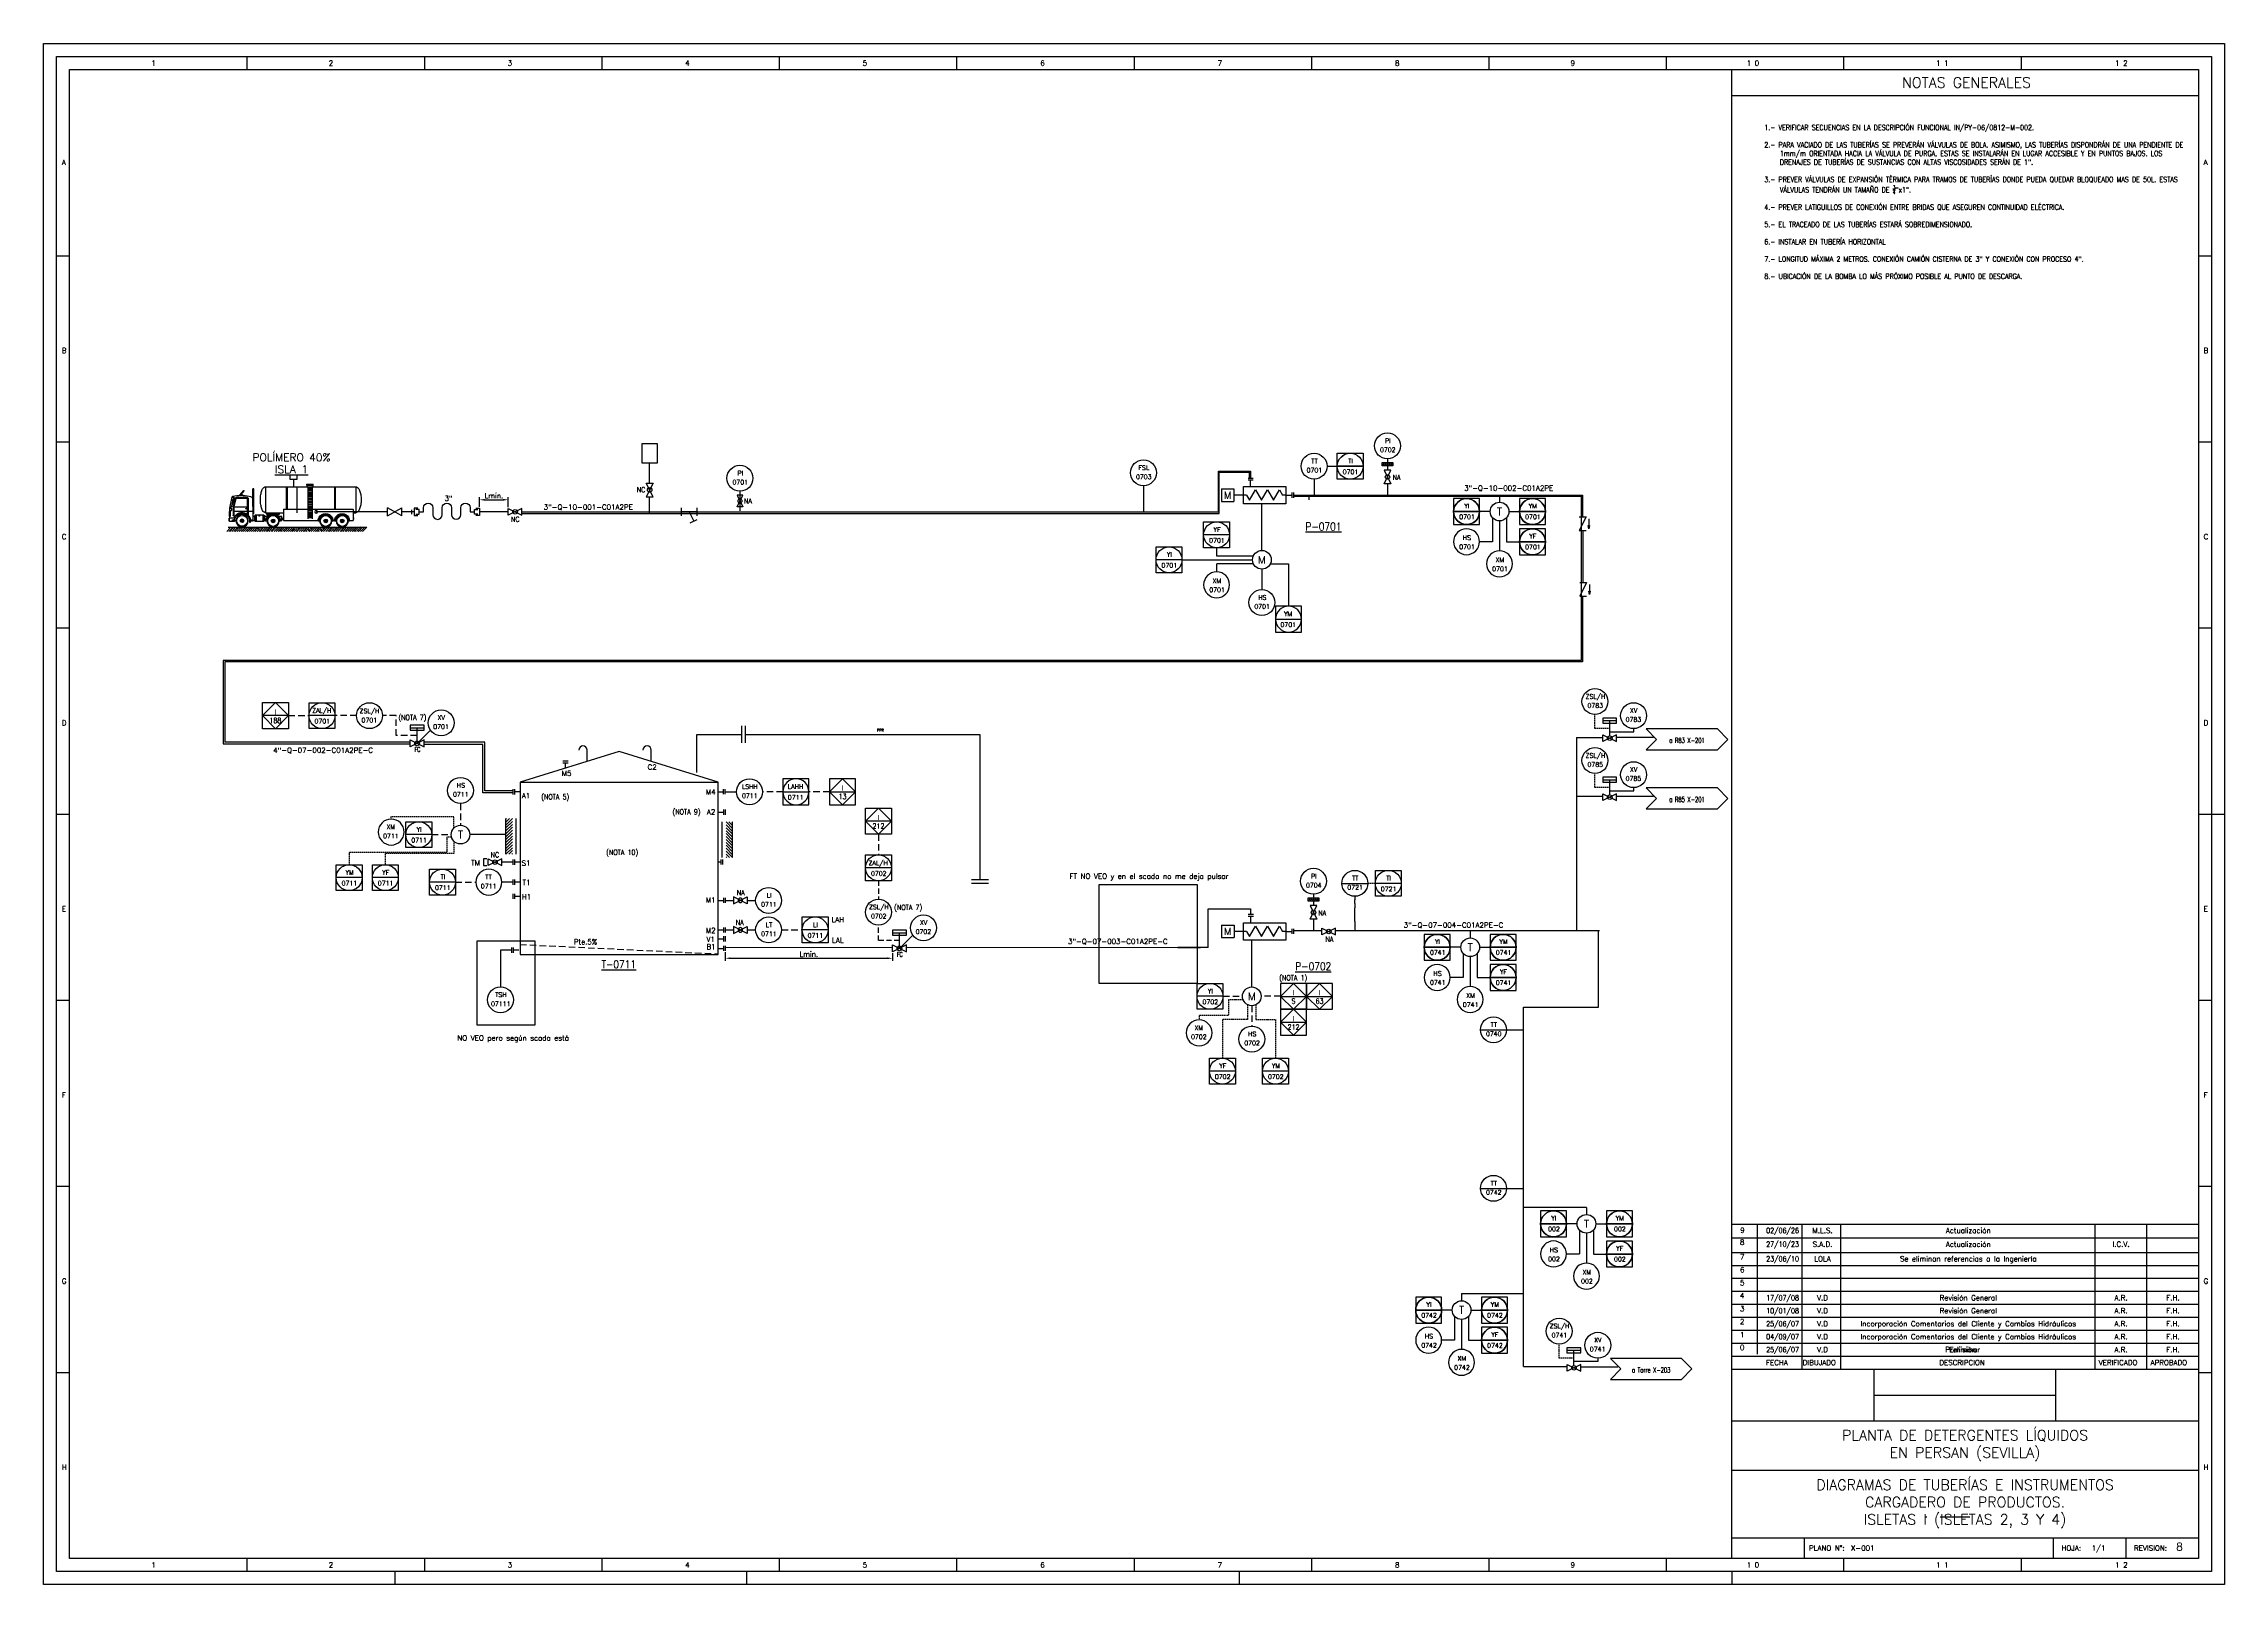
# Model space of a CAD drawing. Header units: millimetres. Extents: x 2166 to 3935, y 3919 to 4513.
# Drawn here: x 2166 to 3007, y 3919 to 4513 of the extents above; entities that cross this region are included whole.
import ezdxf
from ezdxf.enums import TextEntityAlignment as Align

# ---------------------------------------------------------------- set-up
doc = ezdxf.new("R2010")
doc.units = ezdxf.units.MM
doc.linetypes.add('RAYITAS', pattern=[0.375, 0.25, -0.125])
doc.linetypes.add('TRAZOS', pattern=[0.75, 0.5, -0.25])
for name, color, linetype, true_color in [('-FNX_AÑADIDO EN CAMPO', 4, 'Continuous', 0x00ffff), ('-FNX_TUBERÍA', 1, 'TRAZOS', 0xff0000), ('TUBERÍA3', 1, 'Continuous', 0xff0000)]:
    doc.layers.add(name, color=color, linetype=linetype, true_color=true_color)
for name, color, linetype in [('CAJETIN', 1, 'Continuous'), ('CARGACAMIONES', 7, 'Continuous'), ('COTAS', 4, 'Continuous'), ('EQUIPOS', 5, 'Continuous'), ('EQUIPOS 02', 1, 'Continuous'), ('FORMATO', 7, 'Continuous'), ('INSTRUMENTOS', 1, 'Continuous'), ('TEX', 7, 'Continuous'), ('TEX EQUIPOS', 6, 'Continuous'), ('TEXTO-INSTRUMENTACION', 7, 'Continuous'), ('TEXTO-VALVULAS Y ACCESORIOS', 7, 'Continuous'), ('TUBERIA', 5, 'Continuous'), ('TUBERÍA2', 1, 'TRAZOS'), ('VALVULAS Y ACCESORIOS', 1, 'Continuous')]:
    doc.layers.add(name, color=color, linetype=linetype)
doc.styles.add('PY', font='ROMANS.shx')
doc.styles.add('PY1', font='ROMANS.shx', dxfattribs={"width": 0.8})
doc.styles.add('PY3', font='ROMANS.shx', dxfattribs={"width": 0.6})
doc.styles.add('TXT', font='txt')
doc.linetypes.add('SEÑAL_MECANICA2', pattern='A,4.411183,["o",PY,S=4.130212,R=360,X=0,Y=-1.374288],0.588817,-0.374158,["",PY,S=2,R=360,X=0,Y=-0.688262],-2.183682', length=7.55784)
doc.dimstyles.new('1-5', dxfattribs={"dimtxt": 2, "dimasz": 2, "dimexe": 1, "dimexo": 0.5, "dimgap": 0.6, "dimtad": 1, "dimdec": 0, "dimlfac": 5, "dimzin": 0, "dimdsep": 46, "dimtxsty": 'PY', "dimcen": 0.7, "dimclrd": 4, "dimclre": 4, "dimclrt": 7, "dimazin": 0, "dimtfac": 1, "dimtdec": 0, "dimtofl": 0, "dimtmove": 0, "dimatfit": 3, "dimfxl": 1, "dimtolj": 1, "dimtzin": 0, "dimarcsym": 0})

# ---------------------------------------------------------------- blocks, each defined once
blk = doc.blocks.new('CAMION CISTERNA ALZ')
at = {"layer": 'CAJETIN', "color": 4, "linetype": 'RAYITAS'}
blk.add_line((38.6, 22.2), (38.6, 7.9), dxfattribs=at)
at = {"layer": 'CARGACAMIONES', "color": 4, "linetype": 'ByBlock'}
for p, q in [((55.7, 22.2), (6.1, 22.2)), ((6.1, 22.2), (6.1, 7.9)), ((17.4, 22.2), (17.4, 9.9)), ((17.8, 22.2), (17.8, 9.9)), ((33.2, 23.6), (29.5, 23.6)), ((29.5, 23.1), (29.5, 23.6)), ((33.2, 23.4), (29.5, 23.4)), ((33.2, 23.1), (29.5, 23.1)), ((29.7, 23.1), (29.7, 22.2)), ((30.1, 22.1), (30.1, 4.6)), ((32.5, 21.4), (30.1, 21.4)), ((32.5, 20.7), (30.1, 20.7)), ((32.5, 19.9), (30.1, 19.9)), ((32.5, 19.1), (30.1, 19.1)), ((32.5, 18.3), (30.1, 18.3)), ((32.5, 17.6), (30.1, 17.6)), ((32.5, 16.8), (30.1, 16.8)), ((32.5, 16), (30.1, 16)), ((32.5, 15.3), (30.1, 15.3)), ((32.5, 14.5), (30.1, 14.5)), ((32.5, 13.7), (30.1, 13.7)), ((32.5, 12.9), (30.1, 12.9)), ((32.5, 12.2), (30.1, 12.2)), ((32.5, 22.1), (32.5, 4.6)), ((32.9, 22.2), (32.9, 23.1)), ((33.2, 23.6), (33.2, 23.1)), ((43.9, 22.2), (43.9, 9.9)), ((44.4, 22.2), (44.4, 9.9)), ((55.7, 22.2), (55.7, 7.9)), ((62.2, 7.7), (62.2, 21.1)), ((62.2, 21.1), (62.8, 21.1)), ((62.8, 14.9), (62.8, 21.1)), ((62.8, 15), (62.8, 3.6)), ((62.8, 14.3), (63.2, 14.3)), ((62.8, 13.9), (63.2, 13.9)), ((62.8, 13.5), (63.2, 13.5)), ((62.8, 13.1), (63.2, 13.1)), ((62.8, 12.7), (63.2, 12.7)), ((62.8, 12.3), (63.2, 12.3)), ((65.4, 16), (65.4, 6.7)), ((71.8, 16.4), (65.8, 16.4)), ((65.8, 15.8), (65.8, 7)), ((71.8, 16), (66, 16)), ((67.5, 20.2), (69.7, 17.5)), ((67.8, 20.2), (67.5, 20.2)), ((70, 17.5), (67.8, 20.2)), ((69.1, 18.2), (68.1, 17.5)), ((72.2, 15.7), (73.2, 11.2)), ((72.6, 15.8), (73.1, 13.6)), ((73.1, 13.4), (73.1, 15.4)), ((73.1, 15.4), (73.4, 15.4)), ((73.4, 13.4), (73.1, 13.4)), ((73.1, 13.4), (73.6, 11.2)), ((73.2, 15.4), (73.2, 16.2)), ((73.4, 15.4), (73.2, 16.1)), ((73.2, 13.4), (73.2, 12.6)), ((73.2, 12.6), (73.6, 12.6)), ((73.5, 15.2), (73.3, 16.1)), ((73.4, 15.4), (73.4, 13.4)), ((74.2, 16.5), (73.5, 16.5)), ((74.2, 16.4), (73.5, 16.4)), ((74.3, 11.5), (73.7, 14.2)), ((74.2, 11.5), (73.7, 13.9)), ((75.4, 10.4), (74.1, 16.7)), ((7.4, 7.9), (6.1, 7.9)), ((7.1, 4.4), (7.1, 5.1)), ((7.1, 5.1), (7.4, 5.1)), ((7.4, 4.4), (7.1, 4.4)), ((45.8, 9.9), (7.4, 9.9)), ((7.4, 9.9), (7.4, 3.7)), ((9.5, 3.7), (7.4, 3.7)), ((9.5, 3.3), (9.9, 3.3)), ((17.3, 3.3), (17.7, 3.3)), ((18.2, 3.7), (17.7, 3.7)), ((18.6, 3.7), (17.8, 3.7)), ((18.5, 3.3), (18.9, 3.3)), ((26.4, 3.3), (26.8, 3.3)), ((45.8, 3.7), (26.8, 3.7)), ((32.5, 11.4), (30.1, 11.4)), ((32.5, 10.6), (30.1, 10.6)), ((32.5, 9.8), (30.1, 9.8)), ((32.5, 9.1), (30.1, 9.1)), ((32.5, 8.3), (30.1, 8.3)), ((32.5, 7.5), (30.1, 7.5)), ((32.5, 6.8), (30.1, 6.8)), ((32.5, 6), (30.1, 6)), ((32.5, 5.3), (30.1, 5.3)), ((45.8, 9.9), (45.8, 3.7)), ((55.7, 7.9), (45.8, 7.9)), ((46.7, 5), (45.8, 5)), ((46.7, 4.1), (45.8, 4.1)), ((46.7, 3.7), (46.7, 5.8)), ((46.7, 5.8), (48.3, 5.8)), ((47.5, 3.7), (46.7, 3.7)), ((47.5, 3.3), (47.9, 3.3)), ((48.2, 7.8), (48.2, 7.5)), ((55, 7.8), (48.2, 7.8)), ((48.2, 7.5), (51, 7.5)), ((50.2, 7.3), (48.2, 7.3)), ((48.2, 7.3), (48.2, 6.9)), ((48.2, 6.9), (49.4, 6.9)), ((48.4, 6.9), (48.9, 6.5)), ((48.7, 7.8), (48.7, 7.9)), ((49.3, 7.5), (49.3, 7.3)), ((52.3, 7.5), (55, 7.5)), ((55, 7.3), (53.1, 7.3)), ((53.9, 7.5), (53.9, 7.3)), ((53.9, 6.9), (55, 6.9)), ((54.8, 6.9), (54.3, 6.5)), ((54.5, 7.8), (54.5, 7.9)), ((55, 7.5), (55, 7.8)), ((55, 6.9), (55, 7.3)), ((55, 5.8), (56.3, 5.8)), ((55.4, 3.3), (55.8, 3.3)), ((56.3, 3.7), (55.8, 3.7)), ((56.3, 3.7), (56.3, 6.1)), ((56.7, 6.5), (59, 6.5)), ((61.4, 3.3), (56.7, 3.3)), ((57, 6.5), (57, 3.3)), ((57.2, 6.5), (57.2, 3.3)), ((59, 6.5), (59, 6.2)), ((59.4, 6.5), (61.4, 6.5)), ((59.4, 6.5), (59.4, 6.2)), ((60.9, 6.5), (60.9, 3.3)), ((61.1, 6.5), (61.1, 3.3)), ((61.8, 6.1), (61.8, 3.7)), ((61.8, 5.8), (62.8, 5.8)), ((62.8, 3.7), (61.8, 3.7)), ((62.8, 7.4), (62.6, 7.4)), ((62.8, 11.9), (63.2, 11.9)), ((62.8, 11.5), (63.2, 11.5)), ((65.4, 8.8), (62.8, 8.8)), ((63, 3.6), (63, 3.9)), ((63, 3.6), (64, 3.6)), ((64.1, 3.4), (63, 3.4)), ((64, 3.6), (64, 3.9)), ((64.1, 2.7), (64.1, 3.4)), ((64.6, 2.7), (64.1, 2.7)), ((64.6, 3.4), (64.6, 2.7)), ((73.2, 11.1), (65.8, 11.1)), ((73.2, 8.8), (65.8, 8.8)), ((66.1, 10.3), (66.1, 10.5)), ((66.1, 10.5), (66.5, 10.5)), ((66.8, 10.3), (66.1, 10.3)), ((66.8, 10.5), (66.8, 10.3)), ((73.4, 6.2), (72.5, 6.2)), ((72.7, 5.4), (72.7, 6)), ((72.7, 3.5), (72.7, 4.7)), ((72.9, 4.9), (75.6, 4.9)), ((72.9, 3.5), (72.9, 3.9)), ((72.9, 3.5), (74, 3.5)), ((75.6, 3.3), (72.9, 3.3)), ((73.2, 11.2), (73.2, 6.2)), ((73.6, 11.2), (73.6, 6.4)), ((74, 3.5), (74, 3.9)), ((74.5, 10.1), (74.5, 9.2)), ((74.6, 10.3), (74.6, 9.1)), ((75.3, 11.2), (74.7, 11.2)), ((75.3, 11.1), (74.7, 11.1)), ((75.4, 10.4), (74.7, 10.4)), ((74.7, 9), (75.4, 9)), ((75.4, 8.9), (75.2, 8.9)), ((75.4, 8.7), (75.2, 8.7)), ((75.4, 5.8), (75.2, 5.8)), ((75.3, 8.7), (75.3, 5.8)), ((75.4, 4.9), (75.4, 10.4)), ((75.4, 8.6), (75.5, 8.6)), ((75.5, 5.9), (75.4, 5.9)), ((75.5, 8.6), (75.5, 5.9)), ((75.6, 8.6), (75.5, 8.6)), ((75.5, 5.9), (75.6, 5.9)), ((75.6, 5.9), (75.6, 8.6)), ((75.8, 4.7), (75.8, 3.5)), ((75.8, 4.5), (76, 4.5)), ((76, 3.7), (75.8, 3.7)), ((76, 4.5), (76, 3.7))]:
    blk.add_line(p, q, dxfattribs=at)
at = {"layer": 'CARGACAMIONES', "color": 4}
for p, q in [((76.4, 0), (0, 0)), ((2.3, -2.5), (0, 0)), ((37.4, -1.2), (38.6, 0)), ((38, -1.8), (39.7, 0)), ((42, -2.5), (39.7, 0)), ((43.1, -2.5), (40.8, 0)), ((44.2, -2.5), (42, 0)), ((45.4, -2.5), (43.1, 0)), ((43.7, -0.6), (44.2, 0)), ((44.2, -1.2), (45.4, 0)), ((44.8, -1.8), (46.5, 0)), ((48.8, -2.5), (46.5, 0)), ((49.9, -2.5), (47.6, 0)), ((3.4, -2.5), (1.1, 0)), ((4.5, -2.5), (2.3, 0)), ((2.8, -0.6), (3.4, 0)), ((3.4, -1.2), (4.5, 0)), ((4, -1.8), (5.7, 0)), ((4.5, -2.5), (6.2, -0.6)), ((5.6, -2.5), (6.8, -1.2)), ((8, -2.5), (5.7, 0)), ((6.7, -2.5), (7.3, -1.8)), ((9.1, -2.5), (6.8, 0)), ((10.2, -2.5), (7.9, 0)), ((11.3, -2.5), (9, 0)), ((10.2, -1.2), (11.3, 0)), ((10.7, -1.8), (12.4, 0)), ((11.3, -2.5), (13, -0.6)), ((14.7, -2.5), (12.4, 0)), ((12.4, -2.5), (13.6, -1.2)), ((13.5, -2.5), (14.1, -1.8)), ((15.9, -2.5), (13.6, 0)), ((17, -2.5), (14.7, 0)), ((18.1, -2.5), (15.8, 0)), ((16.4, -0.6), (17, 0)), ((17, -1.2), (18.1, 0)), ((17.5, -1.9), (19.2, 0)), ((18.1, -2.5), (19.8, -0.6)), ((21.5, -2.5), (19.2, 0)), ((19.2, -2.5), (20.4, -1.2)), ((20.3, -2.5), (20.9, -1.8)), ((22.6, -2.5), (20.4, 0)), ((23.8, -2.5), (21.5, 0)), ((24.9, -2.5), (22.6, 0)), ((23.2, -0.9), (23.8, -0.3)), ((23.7, -1.2), (24.9, 0)), ((24.3, -1.9), (26, 0)), ((24.8, -2.5), (26.6, -0.6)), ((28.3, -2.5), (26, 0)), ((26, -2.5), (27.1, -1.2)), ((29.4, -2.5), (27.1, 0)), ((27.1, -2.5), (27.7, -1.8)), ((30.6, -2.5), (28.3, 0)), ((31.7, -2.5), (29.4, 0)), ((30, -0.8), (30.6, -0.1)), ((30.5, -1.2), (31.7, 0)), ((31.1, -1.9), (32.8, 0)), ((31.6, -2.5), (33.4, -0.6)), ((35.1, -2.5), (32.8, 0)), ((32.8, -2.5), (33.9, -1.2)), ((36.2, -2.5), (33.9, 0)), ((33.9, -2.5), (34.5, -1.8)), ((37.3, -2.5), (35.1, 0)), ((38.5, -2.5), (36.2, 0)), ((36.9, -0.8), (37.4, -0.1)), ((38.5, -2.5), (40.3, -0.6)), ((39.7, -2.5), (40.8, -1.2)), ((40.8, -2.5), (41.4, -1.8)), ((45.3, -2.5), (47, -0.6)), ((46.4, -2.5), (47.6, -1.2)), ((47.6, -2.5), (48.2, -1.8)), ((51, -2.5), (48.7, 0)), ((52.2, -2.5), (49.9, 0)), ((50.4, -0.6), (51, 0)), ((51, -1.2), (52.1, 0)), ((51.6, -1.8), (53.3, 0)), ((52.1, -2.5), (53.8, -0.6)), ((53.2, -2.5), (54.4, -1.2)), ((55.6, -2.5), (53.3, 0)), ((56.7, -2.5), (54.4, 0)), ((54.4, -2.5), (55, -1.8)), ((57.8, -2.5), (55.5, 0)), ((58.9, -2.5), (56.7, 0)), ((57.8, -1.2), (58.9, 0)), ((58.4, -1.8), (60.1, 0)), ((58.9, -2.5), (60.6, -0.6)), ((60, -2.5), (61.2, -1.2)), ((62.3, -2.5), (60.1, 0)), ((61.1, -2.5), (61.7, -1.8)), ((63.5, -2.5), (61.2, 0)), ((64.6, -2.5), (62.3, 0)), ((65.7, -2.5), (63.4, 0)), ((64, -0.6), (64.6, 0)), ((64.6, -1.2), (65.7, 0)), ((65.1, -1.9), (66.8, 0)), ((65.7, -2.5), (67.4, -0.6)), ((69.1, -2.5), (66.8, 0)), ((66.8, -2.5), (68, -1.2)), ((67.9, -2.5), (68.5, -1.8)), ((70.3, -2.5), (68, 0)), ((71.4, -2.5), (69.1, 0)), ((72.5, -2.5), (70.2, 0)), ((70.8, -0.9), (71.4, -0.3)), ((71.4, -1.2), (72.5, 0)), ((71.9, -1.9), (73.6, 0)), ((72.5, -2.5), (74.2, -0.6)), ((75.9, -2.5), (73.6, 0)), ((73.6, -2.5), (74.8, -1.2)), ((74.7, -2.5), (75.3, -1.8)), ((77, -2.5), (74.8, 0))]:
    blk.add_line(p, q, dxfattribs=at)
at = {"layer": 'CARGACAMIONES', "color": 4, "linetype": 'ByBlock'}
for centre, radius in [((13.5, 3.4), 3.38), ((13.5, 3.4), 0.794), ((13, 3.4), 0.0993), ((13.1, 3.8), 0.0993), ((13.1, 3), 0.0993), ((13.5, 3.4), 0.397), ((13.5, 4), 0.0993), ((13.5, 2.8), 0.0993), ((14, 3.8), 0.0993), ((14, 3), 0.0993), ((14.1, 3.4), 0.0993), ((22.6, 3.4), 3.38), ((22.6, 3.4), 0.794), ((22, 3.4), 0.0993), ((22.2, 3.8), 0.0993), ((22.2, 3), 0.0993), ((22.6, 3.4), 0.397), ((22.6, 4), 0.0993), ((22.6, 2.8), 0.0993), ((23, 3.8), 0.0993), ((23, 3), 0.0993), ((23.2, 3.4), 0.0993), ((51.6, 3.4), 3.38), ((51.6, 3.4), 0.794), ((51, 3.4), 0.0993), ((51.2, 3.8), 0.0993), ((51.2, 3), 0.0993), ((51.6, 3.4), 0.397), ((51.6, 4), 0.0993), ((51.6, 2.8), 0.0993), ((52, 3.8), 0.0993), ((52, 3), 0.0993), ((52.2, 3.4), 0.0993), ((59.2, 6.5), 0.199), ((68.7, 3.5), 3.38), ((68.7, 3.5), 0.794), ((68.1, 3.5), 0.0993), ((68.3, 3.9), 0.0993), ((68.3, 3.1), 0.0993), ((68.7, 3.5), 0.397), ((68.7, 4.1), 0.0993), ((68.7, 2.9), 0.0993), ((69.1, 3.9), 0.0993), ((69.1, 3.1), 0.0993), ((69.3, 3.5), 0.0993)]:
    blk.add_circle(centre, radius, dxfattribs=at)
at = {"layer": 'CARGACAMIONES', "color": 4, "linetype": 'Continuous'}
blk.add_circle((27.9, 8.4), 0.718, dxfattribs=at)
at = {"layer": 'CARGACAMIONES', "color": 4, "linetype": 'ByBlock'}
for centre, radius, start, end in [((20.3, 15.1), 17.2, 170.2727, 180), ((20.3, 15.1), 17.2, 180, 189.7273), ((13.2, 16.3), 10, 157.5177, 170.2727), ((13.2, 13.9), 10, 189.7273, 202.4823), ((8.8, 18.2), 5.23, 135.0251, 157.5177), ((6.1, 20.9), 1.36, 90, 135.0251), ((55.7, 20.9), 1.36, 44.9749, 90), ((53, 18.2), 5.23, 22.4823, 44.9749), ((48.5, 16.3), 10, 9.7273, 22.4823), ((48.5, 13.9), 10, 337.5177, 350.2727), ((41.4, 15.1), 17.2, 360, 9.7273), ((41.4, 15.1), 17.2, 350.2727, 0), ((64.8, 15), 1.99, 90, 180), ((69.3, -2.4), 19.9, 77.0128, 102.9872), ((65.8, 16), 0.397, 90, 180), ((66, 15.8), 0.199, 90, 180), ((69.7, 17.7), 0.0993, 0, 180), ((69.7, 17.7), 0.0993, 180, 0), ((71.8, 15.6), 0.794, 11.9442, 90), ((71.8, 15.6), 0.397, 11.9442, 90), ((73.5, 16.2), 0.298, 90, 191.9761), ((73.5, 16.2), 0.199, 90, 191.9761), ((72.4, 14.4), 1.4, 315, 45), ((73.7, 16.6), 0.397, 11.9761, 90), ((8.8, 12), 5.23, 202.4823, 224.9749), ((6.1, 9.3), 1.36, 224.9749, 270), ((13.6, 3.4), 4.12, 358.6196, 181.3804), ((13.6, 3.4), 3.72, 358.4724, 181.5276), ((13.5, 3.4), 2.98, 90, 270), ((13.5, 3.4), 0.993, 90, 270), ((13.5, 3.4), 2.98, 270, 90), ((13.5, 3.4), 0.993, 270, 90), ((22.7, 3.4), 4.12, 358.6196, 181.3804), ((22.7, 3.4), 3.72, 358.4724, 181.5276), ((22.6, 3.4), 2.98, 90, 270), ((22.6, 3.4), 0.993, 90, 270), ((22.6, 3.4), 2.98, 270, 90), ((22.6, 3.4), 0.993, 270, 90), ((51.7, 3.4), 4.12, 358.6196, 181.3804), ((51.7, 3.4), 3.72, 358.4724, 181.5276), ((51.6, 3.4), 2.98, 90, 270), ((51.6, 3.4), 0.993, 90, 270), ((51.6, 3.4), 2.98, 270, 90), ((51.6, 3.4), 0.993, 270, 90), ((55.7, 9.3), 1.36, 270, 315.0251), ((56.7, 6.1), 0.397, 90, 180), ((56.7, 3.7), 0.397, 180, 270), ((53, 12), 5.23, 315.0251, 337.5177), ((59.2, 6.2), 0.199, 180, 0), ((61.4, 6.1), 0.397, 0, 90), ((61.4, 3.7), 0.397, 270, 0), ((62.6, 7.7), 0.397, 180, 270), ((63, 3.6), 0.199, 180, 270), ((63.5, 3.4), 0.674, 45, 135), ((68.7, 3.5), 4.62, 31.8706, 181.3804), ((68.7, 3.5), 4.12, 17.5788, 181.3804), ((68.7, 3.5), 2.98, 90, 270), ((68.7, 3.5), 0.993, 90, 270), ((68.7, 3.5), 2.98, 270, 90), ((68.7, 3.5), 0.993, 270, 90), ((72.7, 5.7), 0.298, 270, 90), ((72.9, 4.7), 0.199, 90, 180), ((72.9, 3.5), 0.199, 180, 270), ((68.7, 3.5), 4.62, 17.5788, 25.7368), ((73.5, 3.3), 0.843, 45, 135), ((73.4, 6.4), 0.199, 270, 0), ((74.7, 11.6), 0.497, 191.9761, 270), ((74.7, 11.6), 0.397, 191.9761, 270), ((74.7, 10.3), 0.0993, 90, 180), ((74.7, 9.1), 0.0993, 180, 270), ((75.6, 4.7), 0.199, 0, 90), ((75.6, 3.5), 0.199, 270, 0)]:
    blk.add_arc(centre, radius, start, end, dxfattribs=at)
at = {"layer": 'CARGACAMIONES', "color": 4}
for start, end in [(357.7085, 177.7085), (177.7085, 357.7085)]:
    blk.add_arc((74.8, -1.4), 0.0145, start, end, dxfattribs=at)
blk = doc.blocks.new('VALV GLOB-V')
at = {"layer": 'INSTRUMENTOS', "color": 1, "flags": 128}
blk.add_lwpolyline([(5.7, -1.43), (5.7, 1.43), (0, -1.43), (0, 1.43)], close=True, dxfattribs=at)
at = {"layer": 'INSTRUMENTOS', "color": 1}
blk.add_circle((2.85, 0), 0.95, dxfattribs=at)
at = {"layer": 'INSTRUMENTOS', "color": 7, "linetype": 'SEÑAL_MECANICA2', "style": 'PY'}
blk.add_attdef('REF.', text='', height=2, dxfattribs=at).set_placement((3, -3.37), align=Align.MIDDLE)
blk = doc.blocks.new('*D33')
at = {"layer": 'COTAS', "color": 4, "lineweight": -2, "transparency": 16777216}
for p, q in [((2334, 4334.59), (2334, 4338.33)), ((2336, 4337.33), (2343.07, 4337.33)), ((2345.07, 4334.5), (2345.07, 4338.33))]:
    blk.add_line(p, q, dxfattribs=at)
at = {"layer": 'COTAS', "color": 4, "transparency": 16777216}
for points in [[(2336, 4337.66), (2336, 4336.99), (2334, 4337.33)], [(2343.07, 4337.66), (2343.07, 4336.99), (2345.07, 4337.33)]]:
    blk.add_solid(points, dxfattribs=at)
at = {"layer": 'Defpoints', "color": 0, "transparency": 16777216}
for p in [(2334, 4334.09), (2345.07, 4337.33), (2345.07, 4334)]:
    blk.add_point(p, dxfattribs=at)
at = {"layer": 'COTAS', "color": 7, "transparency": 16777216, "insert": (2339.53, 4338.93), "char_height": 2, "attachment_point": 5, "style": 'PY'}
blk.add_mtext('\\A1;Lmin.', dxfattribs=at)
blk = doc.blocks.new('SEÑAL CIR')
at = {"color": 1}
blk.add_circle((0, 5.7), 5.7, dxfattribs=at)
at = {"layer": 'INSTRUMENTOS', "linetype": 'Continuous', "style": 'PY', "flags": 4}
for p in [(0.13, 2.95), (0.18, 6.94)]:
    blk.add_attdef('---', text='', height=2, dxfattribs=at).set_placement(p, align=Align.CENTER)
blk = doc.blocks.new('SEÑAL CIRCU MARCO')
at = {"color": 1, "linetype": 'Continuous', "ltscale": 0.5}
blk.add_line((5.7, 5.7), (-5.7, 5.7), dxfattribs=at)
at = {"color": 1, "flags": 128}
blk.add_lwpolyline([(5.7, 0), (-5.7, 0), (-5.7, 11.4), (5.7, 11.4)], close=True, dxfattribs=at)
at = {"color": 1}
blk.add_circle((0, 5.7), 5.7, dxfattribs=at)
at = {"style": 'PY'}
for tag, p in [('XXX', (0.18, 7.98)), ('YYY', (0.13, 3.24))]:
    blk.add_attdef(tag, text='', height=2, dxfattribs=at).set_placement(p, align=Align.MIDDLE)
blk = doc.blocks.new('DIAFRAGMA')
at = {"layer": 'INSTRUMENTOS', "color": 1, "ltscale": 0.1, "flags": 128}
blk.add_lwpolyline([(0, -2.25), (0, 2.25), (1.5, 2.25), (1.5, -2.25)], close=True, dxfattribs=at)
blk.add_lwpolyline([(0.46, -2.25), (1.12, -1.86), (0.38, -1.43), (1.12, -1), (0.38, -0.56), (1.12, -0.13), (0.38, 0.3), (1.12, 0.73), (0.38, 1.17), (1.12, 1.6), (0.38, 2.03), (0.75, 2.25)], dxfattribs=at)
blk = doc.blocks.new('MANG-VAL')
at = {"layer": 'INSTRUMENTOS', "color": 1}
for p, q in [((0, 1.5), (0, -1.5)), ((6, 0), (0, 0)), ((3, 0), (4.8, -3.6)), ((6, 1.5), (6, -1.5)), ((3.46, -4.27), (6.14, -2.93))]:
    blk.add_line(p, q, dxfattribs=at)
blk = doc.blocks.new('MARCO-A1')
at = {"layer": 'FORMATO', "color": 5}
for p, q in [((78.42, 589), (78.42, 584)), ((146.83, 589), (146.83, 584)), ((215.25, 589), (215.25, 584)), ((283.67, 589), (283.67, 584)), ((352.08, 589), (352.08, 584)), ((420.5, 589), (420.5, 584)), ((488.92, 589), (488.92, 584)), ((557.33, 589), (557.33, 584)), ((625.75, 589), (625.75, 584)), ((694.17, 589), (694.17, 584)), ((762.58, 589), (762.58, 584)), ((5, 512.25), (10, 512.25)), ((831, 512.25), (836, 512.25)), ((5, 440.5), (10, 440.5)), ((831, 440.5), (836, 440.5)), ((5, 368.75), (10, 368.75)), ((831, 368.75), (836, 368.75)), ((5, 297), (10, 297)), ((831, 297), (836, 297)), ((5, 225.25), (10, 225.25)), ((831, 225.25), (836, 225.25)), ((5, 153.5), (10, 153.5)), ((831, 153.5), (836, 153.5)), ((5, 81.75), (10, 81.75)), ((831, 81.75), (836, 81.75)), ((78.42, 10), (78.42, 5)), ((146.83, 10), (146.83, 5)), ((215.25, 10), (215.25, 5)), ((283.67, 10), (283.67, 5)), ((352.08, 10), (352.08, 5)), ((420.5, 10), (420.5, 5)), ((488.92, 10), (488.92, 5)), ((557.33, 10), (557.33, 5)), ((625.75, 10), (625.75, 5)), ((694.17, 10), (694.17, 5)), ((762.58, 10), (762.58, 5))]:
    blk.add_line(p, q, dxfattribs=at)
at = {"layer": 'FORMATO', "color": 1, "linetype": 'Continuous'}
for p, q in [((836, 297), (841, 297)), ((135.5, 5), (135.5, 0)), ((271, 5), (271, 0)), ((461, 5), (461, 0)), ((651, 5), (651, 0))]:
    blk.add_line(p, q, dxfattribs=at)
at = {"layer": 'FORMATO', "color": 1}
blk.add_lwpolyline([(0, 594), (841, 594), (841, 0), (0, 0)], close=True, dxfattribs=at)
at = {"layer": 'FORMATO', "color": 5}
blk.add_lwpolyline([(5, 589), (836, 589), (836, 5), (5, 5)], close=True, dxfattribs=at)
at = {"layer": 'FORMATO', "color": 8, "linetype": 'Continuous'}
blk.add_lwpolyline([(10, 584), (831, 584), (831, 10), (10, 10)], close=True, dxfattribs=at)
at = {"layer": 'FORMATO', "color": 1, "style": 'PY'}
for s, p in [('1', (41.52, 585.5)), ('2', (109.93, 585.5)), ('3', (178.99, 585.5)), ('4', (247.4, 585.5)), ('5', (315.82, 585.5)), ('6', (384.34, 585.5)), ('7', (452.75, 585.5)), ('8', (521.17, 585.5)), ('9', (588.85, 585.5)), ('1 0', (656.77, 585.5)), ('1 1', (729.83, 585.5)), ('1 2', (798.88, 585.5)), ('A', (7, 547.25)), ('A', (833, 547.25)), ('B', (7, 474.67)), ('B', (833, 474.67)), ('C', (7, 402.92)), ('C', (833, 402.92)), ('D', (7, 331.17)), ('D', (833, 331.17)), ('E', (7, 259.42)), ('E', (833, 259.42)), ('F', (7, 187.67)), ('F', (833, 187.67)), ('G', (7, 115.92)), ('G', (833, 115.92)), ('H', (7, 44.17)), ('H', (833, 44.17)), ('1', (41.52, 6.5)), ('2', (109.93, 6.5)), ('3', (178.99, 6.5)), ('4', (247.4, 6.5)), ('5', (315.82, 6.5)), ('6', (384.34, 6.5)), ('7', (452.75, 6.5)), ('8', (521.17, 6.5)), ('9', (588.85, 6.5)), ('1 0', (656.77, 6.5)), ('1 1', (729.83, 6.5)), ('1 2', (798.88, 6.5))]:
    blk.add_text(s, height=2, dxfattribs=at).set_placement(p)
blk = doc.blocks.new('SECUENCIA PROGRAMADA EN SISTEMA DE CONTROL PLC')
at = {"layer": 'INSTRUMENTOS'}
blk.add_line((-5, 5), (5, 5), dxfattribs=at)
at = {"layer": 'INSTRUMENTOS', "flags": 128}
for points in [[(0, 0), (-5, 5), (0, 10), (5, 5)], [(-5, 0), (5, 0), (5, 10), (-5, 10)]]:
    blk.add_lwpolyline(points, close=True, dxfattribs=at)
at = {"layer": 'TEXTO-INSTRUMENTACION', "linetype": 'Continuous', "style": 'PY1', "width": 0.8}
for tag, p in [('XXX', (0.01, 6.43)), ('YYY', (0.01, 3.17))]:
    blk.add_attdef(tag, text='', height=2, dxfattribs=at).set_placement(p, align=Align.MIDDLE_CENTER)
blk = doc.blocks.new('*D27')
at = {"layer": 'COTAS', "color": 4, "lineweight": -2, "transparency": 16777216}
for p, q in [((2428.69, 4162.89), (2428.69, 4159.59)), ((2430.69, 4160.59), (2491.24, 4160.59)), ((2493.24, 4162.56), (2493.24, 4159.59))]:
    blk.add_line(p, q, dxfattribs=at)
at = {"layer": 'COTAS', "color": 4, "transparency": 16777216}
for points in [[(2430.69, 4160.92), (2430.69, 4160.25), (2428.69, 4160.59)], [(2491.24, 4160.92), (2491.24, 4160.25), (2493.24, 4160.59)]]:
    blk.add_solid(points, dxfattribs=at)
at = {"layer": 'Defpoints', "color": 0, "transparency": 16777216}
for p in [(2428.69, 4163.39), (2493.24, 4163.06), (2493.24, 4160.59)]:
    blk.add_point(p, dxfattribs=at)
at = {"layer": 'COTAS', "color": 7, "transparency": 16777216, "insert": (2460.97, 4162.19), "char_height": 2, "attachment_point": 5, "style": 'PY'}
blk.add_mtext('\\A1;Lmin.', dxfattribs=at)
blk = doc.blocks.new('BOMBA VOLUMETRICA')
at = {"layer": 'EQUIPOS', "linetype": 'Continuous'}
for p, q in [((-11.27, -4.05), (-11.27, -8.85)), ((-11.27, -4.05), (-6.47, -4.05)), ((-6.47, -4.05), (-6.47, -8.85)), ((-1.61, -6.45), (-6.47, -6.45)), ((-1.61, -6.45), (-0.45, -8.45)), ((-0.45, -8.45), (1.86, -4.45)), ((0, -3.12), (0, -0.67)), ((1.86, -4.45), (4.17, -8.45)), ((4.17, -8.45), (6.48, -4.45)), ((6.48, -4.45), (8.79, -8.45)), ((8.79, -8.45), (11.1, -4.45)), ((11.1, -4.45), (12.25, -6.45)), ((13.52, -6.45), (12.25, -6.45)), ((13.52, -6.45), (15.97, -6.45)), ((-11.27, -8.85), (-6.47, -8.85))]:
    blk.add_line(p, q, dxfattribs=at)
at = {"layer": 'EQUIPOS', "linetype": 'Continuous', "flags": 128}
blk.add_lwpolyline([(-2.78, -3.12), (13.52, -3.12), (13.52, -9.79), (-2.78, -9.79)], close=True, dxfattribs=at)
at = {"layer": 'VALVULAS Y ACCESORIOS', "ltscale": 0.1}
for p, q in [((1, 0), (-1, 0)), ((1, -0.67), (-1, -0.67)), ((15.97, -7.45), (15.97, -5.45)), ((16.64, -7.45), (16.64, -5.45))]:
    blk.add_line(p, q, dxfattribs=at)
at = {"layer": 'EQUIPOS 02', "style": 'PY'}
blk.add_text('M', height=2.8, dxfattribs=at).set_placement((-8.87, -6.45), align=Align.MIDDLE)
at = {"layer": 'TEX EQUIPOS', "linetype": 'Continuous', "style": 'PY1', "width": 0.8}
blk.add_attdef('REF_EQUIPO', text='', height=3, dxfattribs=at).set_placement((2.35, -13.59), align=Align.MIDDLE_CENTER)
blk = doc.blocks.new('VALVULA RETENCION')
at = {"layer": 'VALVULAS Y ACCESORIOS'}
blk.add_line((0.79, 2.4), (3.43, 2.4), dxfattribs=at)
at = {"layer": 'VALVULAS Y ACCESORIOS', "flags": 128}
blk.add_lwpolyline([(0, -1.33), (0, 1.33), (5.33, -1.33), (5.33, 1.33)], dxfattribs=at)
blk.add_lwpolyline([(4.65, 2.4), (3.43, 2.14), (3.43, 2.66)], close=True, dxfattribs=at)
at = {"layer": 'TEXTO-VALVULAS Y ACCESORIOS', "linetype": 'SEÑAL_MECANICA2', "style": 'PY1', "width": 0.8}
blk.add_attdef('REF.', text='', height=2, dxfattribs=at).set_placement((2.94, -3.07), align=Align.MIDDLE)
blk = doc.blocks.new('BANDERA DE FLUJO')
at = {"layer": 'TEX', "color": 1, "ltscale": 0.1, "flags": 128}
blk.add_lwpolyline([(-4, 4), (-31.46, 4), (-27.46, 0), (-31.46, -4), (-4, -4), (0, 0)], close=True, dxfattribs=at)
at = {"layer": 'TEX', "style": 'PY1', "width": 0.8}
for tag, p in [('ETIQUETA-LINEA-1', (-15.73, 0.61)), ('ETIQUETA-LINEA-2', (-15.73, -2.91))]:
    blk.add_attdef(tag, text='', height=2, dxfattribs=at).set_placement(p, align=Align.CENTER)

msp = doc.modelspace()

# ---------------------------------------------------------------- hatches: boundary and pattern name
at = {"layer": 'EQUIPOS'}
h = msp.add_hatch(dxfattribs=at)
h.set_pattern_fill('ANSI31', color=4, scale=0.25, style=0)
h.set_pattern_definition([(45, (1111.7191, 5004.5745), (-0.561266, 0.561266), [])])
h.paths.add_polyline_path([(2344.13, 4200.72), (2346.63, 4200.72), (2346.63, 4214.47), (2344.13, 4214.47)])
h = msp.add_hatch(dxfattribs=at)
h.set_pattern_fill('ANSI31', color=4, scale=0.25, style=0)
h.set_pattern_definition([(135, (3663.95135, 5003.24555), (0.561266, 0.561266), [])])
h.paths.add_polyline_path([(2431.54, 4199.39), (2429.04, 4199.39), (2429.04, 4213.14), (2431.54, 4213.14)])

# ---------------------------------------------------------------- linework, layer by layer
at = {"layer": '-FNX_AÑADIDO EN CAMPO'}
for points in [[(2435.09, 4243.57), (2435.09, 4250.13)], [(2436.52, 4243.57), (2436.52, 4250.13)], [(2523.66, 4190.94), (2530.22, 4190.94)], [(2523.66, 4189.51), (2530.22, 4189.51)]]:
    msp.add_lwpolyline(points, dxfattribs=at)
at = {"layer": '-FNX_TUBERÍA', "color": 1, "ltscale": 0.5}
for points in [[(2618.23, 4318.83), (2618.23, 4315.73), (2632.44, 4315.73)], [(2632.44, 4312.66), (2618.23, 4312.66), (2618.23, 4309.55)], [(2638.95, 4312.66), (2645.96, 4312.66), (2645.96, 4296.33)]]:
    msp.add_lwpolyline(points, dxfattribs=at)
at = {"color": 5}
for p, q in [((2618.89, 4332.69), (2618.89, 4348.31)), ((2618.89, 4348.31), (2631.27, 4348.31)), ((2631.27, 4348.31), (2631.27, 4345.58)), ((2759.29, 4339.15), (2759.29, 4330.81)), ((2759.41, 4325.59), (2759.41, 4305.47)), ((2757.05, 4245.75), (2766.79, 4245.75)), ((2757.05, 4245.75), (2757.05, 4171.27)), ((2772.51, 4245.77), (2786.73, 4245.77)), ((2757.05, 4223.1), (2766.79, 4223.1)), ((2772.51, 4223.01), (2786.73, 4223.01)), ((2614.98, 4164.79), (2614.98, 4179.6)), ((2614.98, 4179.6), (2631.34, 4179.6)), ((2631.34, 4179.6), (2631.34, 4177.4)), ((2765.48, 4141.77), (2765.48, 4171.27)), ((2736.61, 4003.18), (2736.61, 4141.77)), ((2736.61, 4141.77), (2765.48, 4141.77)), ((2758.7, 4003.03), (2772.92, 4003.03))]:
    msp.add_line(p, q, dxfattribs=at)
at = {"color": 4}
for p, q in [((2619.25, 4332.08), (2619.25, 4347.97)), ((2619.25, 4347.97), (2630.82, 4347.97)), ((2630.82, 4347.97), (2630.82, 4345.58)), ((2647.99, 4338.69), (2758.8, 4338.69)), ((2758.8, 4338.69), (2758.8, 4275.4)), ((2758.8, 4275.4), (2235.15, 4275.4)), ((2235.15, 4275.4), (2235.15, 4243.29)), ((2235.15, 4243.29), (2307.2, 4243.29))]:
    msp.add_line(p, q, dxfattribs=at)
at = {"color": 1}
for p, q in [((2684.12, 4353.13), (2684.12, 4351.77)), ((2684.12, 4350.42), (2684.12, 4348.75)), ((2262.22, 4345.34), (2262.22, 4342.37)), ((2434.4, 4340.63), (2434.4, 4333.09)), ((2590, 4342.74), (2590, 4332.69)), ((2655.81, 4345.27), (2655.81, 4339.15)), ((2684.12, 4343.48), (2684.12, 4339.15)), ((2298.46, 4332.69), (2270.92, 4332.69)), ((2303.97, 4331.1), (2298.46, 4334.28)), ((2298.46, 4331.1), (2303.97, 4334.28)), ((2298.46, 4331.1), (2298.46, 4334.28)), ((2303.97, 4331.1), (2303.97, 4334.28)), ((2308.74, 4332.68), (2303.97, 4332.68)), ((2307.83, 4331.84), (2307.83, 4333.51)), ((2635.68, 4317.79), (2635.68, 4335.8)), ((2653.83, 4339.15), (2653.83, 4337.29)), ((2309.9, 4243.42), (2315.07, 4248.5)), ((2428.69, 4224.78), (2433.07, 4224.78)), ((2344.13, 4208.23), (2330.23, 4208.23)), ((2346.98, 4197.6), (2342.59, 4197.6)), ((2346.98, 4189.94), (2342.6, 4189.94)), ((2666.53, 4189.46), (2676.53, 4189.46)), ((2428.69, 4182.89), (2431.94, 4182.89)), ((2437.21, 4182.89), (2440.46, 4182.89)), ((2655.58, 4185.26), (2655.58, 4183.9)), ((2655.58, 4182.55), (2655.58, 4180.87)), ((2671.53, 4184.46), (2671.53, 4183.1)), ((2671.53, 4181.75), (2671.53, 4183.1)), ((2671.53, 4181.75), (2671.53, 4180.07)), ((2671.53, 4174.81), (2671.53, 4180.07)), ((2428.69, 4171.5), (2431.94, 4171.5)), ((2437.21, 4171.5), (2440.46, 4171.5)), ((2655.58, 4175.61), (2655.58, 4171.27)), ((2671.53, 4174.81), (2671.53, 4171.27)), ((2346.44, 4163.69), (2342.06, 4163.69)), ((2495.9, 4164.39), (2501.08, 4169.48)), ((2631.77, 4149.5), (2631.77, 4167.61)), ((2719.98, 4133), (2729.98, 4133)), ((2729.98, 4133), (2736.6, 4133)), ((2719.99, 4071.87), (2729.99, 4071.87)), ((2729.99, 4071.87), (2736.61, 4071.87)), ((2760.86, 4064.55), (2736.61, 4064.55)), ((2712.7, 4031.29), (2736.61, 4031.29))]:
    msp.add_line(p, q, dxfattribs=at)
at = {"color": 5, "linetype": 'ByBlock'}
msp.add_line((2736.61, 4003.18), (2753.38, 4003.18), dxfattribs=at)
at = {"color": 1, "flags": 128}
for points in [[(2260.79, 4346.84), (2260.79, 4345.34), (2263.64, 4345.34), (2263.64, 4346.84)], [(2310.24, 4334.09), (2308.74, 4334.09), (2308.74, 4331.24), (2310.24, 4331.24)], [(2332.5, 4334.09), (2334, 4334.09), (2334, 4331.24), (2332.5, 4331.24)], [(2336.79, 4198.85), (2335.48, 4198.85), (2335.48, 4196.35), (2336.79, 4196.35)]]:
    msp.add_lwpolyline(points, dxfattribs=at)
at = {"color": 2}
for points in [[(2572.98, 4189.04), (2610.67, 4189.04), (2610.67, 4150.9), (2572.98, 4150.9)], [(2333.11, 4167.35), (2355.36, 4167.35), (2355.36, 4134.74), (2333.11, 4134.74)]]:
    msp.add_lwpolyline(points, close=True, dxfattribs=at)
at = {"color": 1}
msp.add_lwpolyline([(2342.06, 4163.69), (2342.06, 4149.57)], dxfattribs=at)
for centre in [(2727.34, 4332.79), (2635.69, 4314.19), (2326.64, 4208.23), (2716.03, 4164.81), (2631.78, 4145.9), (2760.86, 4058.19), (2712.7, 4024.93)]:
    msp.add_circle(centre, 3.6, dxfattribs=at)
at = {"layer": 'CAJETIN', "color": 8, "linetype": 'Continuous'}
for p, q in [((2816.87, 3929.19), (2816.87, 4503.19)), ((2816.87, 4002.19), (2996.87, 4002.19)), ((2871.87, 3982.19), (2871.87, 4002.19)), ((2941.87, 3982.19), (2941.87, 4002.19)), ((2871.87, 3992.19), (2941.87, 3992.19)), ((2816.87, 3982.19), (2996.87, 3982.19)), ((2816.87, 3963.19), (2996.87, 3963.19)), ((2816.87, 3937.19), (2996.87, 3937.19)), ((2844.87, 3937.19), (2844.87, 3929.19))]:
    msp.add_line(p, q, dxfattribs=at)
at = {"layer": 'CAJETIN', "color": 8}
for p, q in [((2816.87, 4493.19), (2996.87, 4493.19)), ((2940.87, 3937.19), (2940.87, 3929.19)), ((2968.87, 3937.19), (2968.87, 3929.19))]:
    msp.add_line(p, q, dxfattribs=at)
at = {"layer": 'CAJETIN', "color": 1, "linetype": 'TRAZOS', "ltscale": 5}
for p, q in [((2260.29, 4254.11), (2268.21, 4254.11)), ((2286.56, 4254.11), (2278.21, 4254.11)), ((2301.81, 4254.11), (2296.55, 4254.11)), ((2301.81, 4246.44), (2301.81, 4254.11)), ((2309.9, 4246.44), (2301.81, 4246.44)), ((2451, 4224.78), (2443.07, 4224.78)), ((2468.93, 4224.78), (2461, 4224.78)), ((2487.81, 4208.37), (2487.81, 4200.45)), ((2324.67, 4189.94), (2332.6, 4189.94)), ((2450.46, 4171.51), (2458.38, 4171.51)), ((2349.63, 4165.91), (2426.04, 4162.23))]:
    msp.add_line(p, q, dxfattribs=at)
at = {"layer": 'CAJETIN', "color": 1, "linetype": 'TRAZOS', "ltscale": 4}
for p, q in [((2487.81, 4190.45), (2487.82, 4183.37)), ((2487.82, 4167.41), (2487.82, 4173.37)), ((2495.9, 4167.41), (2487.82, 4167.41))]:
    msp.add_line(p, q, dxfattribs=at)
at = {"layer": 'CAJETIN', "color": 1}
for p, q in [((2816.87, 4058.12), (2996.87, 4058.12)), ((2826.69, 4058.09), (2826.69, 4028.1)), ((2843.87, 4058.12), (2843.87, 4033.12)), ((2858.87, 4058.12), (2858.87, 4033.12)), ((2956.87, 4058.12), (2956.87, 4033.12)), ((2976.87, 4058.12), (2976.87, 4033.12)), ((2816.87, 4052.83), (2996.87, 4052.83)), ((2816.87, 4047.19), (2996.87, 4047.19)), ((2843.87, 4052.83), (2843.87, 4027.83)), ((2843.87, 4047.19), (2843.87, 4022.19)), ((2858.87, 4052.83), (2858.87, 4027.83)), ((2858.87, 4047.19), (2858.87, 4022.19)), ((2956.87, 4052.83), (2956.87, 4027.83)), ((2956.87, 4047.19), (2956.87, 4022.19)), ((2976.87, 4052.83), (2976.87, 4027.83)), ((2976.87, 4047.19), (2976.87, 4022.19)), ((2816.87, 4042.19), (2996.87, 4042.19)), ((2816.87, 4037.19), (2996.87, 4037.19)), ((2816.87, 4032.19), (2996.87, 4032.19)), ((2826.68, 4032.98), (2826.68, 4007.98)), ((2843.87, 4032.19), (2843.87, 4007.19)), ((2858.87, 4032.19), (2858.87, 4007.19)), ((2956.87, 4032.19), (2956.87, 4007.19)), ((2976.87, 4032.19), (2976.87, 4007.19)), ((2816.87, 4027.19), (2996.87, 4027.19)), ((2816.87, 4022.19), (2996.87, 4022.19)), ((2816.87, 4017.19), (2996.87, 4017.19)), ((2816.87, 4012.19), (2996.87, 4012.19)), ((2816.87, 4012.19), (2996.87, 4012.19))]:
    msp.add_line(p, q, dxfattribs=at)
at = {"layer": 'CAJETIN', "color": 5}
for p, q in [((2816.87, 4007.19), (2996.87, 4007.19)), ((2843.87, 4007.19), (2843.87, 4002.19)), ((2858.87, 4007.19), (2858.87, 4002.19)), ((2956.87, 4007.19), (2956.87, 4002.19)), ((2976.87, 4007.19), (2976.87, 4002.19))]:
    msp.add_line(p, q, dxfattribs=at)
at = {"layer": 'EQUIPOS'}
for p, q in [((2387.84, 4240.3), (2349.63, 4228.44)), ((2426.04, 4228.44), (2387.84, 4240.3)), ((2349.63, 4228.44), (2349.63, 4162.02)), ((2426.04, 4185.96), (2426.04, 4228.44)), ((2426.04, 4165.93), (2426.04, 4185.96)), ((2426.04, 4162.02), (2426.04, 4165.93)), ((2428.69, 4164.79), (2493.24, 4164.81)), ((2498.57, 4164.81), (2612, 4164.79)), ((2349.63, 4162.02), (2426.04, 4162.02))]:
    msp.add_line(p, q, dxfattribs=at)
at = {"layer": 'EQUIPOS', "color": 4}
for p, q in [((2344.13, 4200.72), (2344.13, 4214.48)), ((2348.13, 4200.72), (2348.13, 4214.48)), ((2427.54, 4199.39), (2427.54, 4213.15)), ((2431.54, 4199.39), (2431.54, 4213.15))]:
    msp.add_line(p, q, dxfattribs=at)
at = {"layer": 'EQUIPOS', "linetype": 'Continuous', "flags": 128}
for points in [[(2375.46, 4236.46), (2375.46, 4240.84, 1), (2372.27, 4240.84, -1)], [(2400.21, 4236.46), (2400.21, 4240.84, 1), (2397.01, 4240.84, -1)]]:
    msp.add_lwpolyline(points, format="xyb", dxfattribs=at)
at = {"layer": 'EQUIPOS'}
for points in [[(2417.77, 4232.13), (2417.77, 4246.85), (2435.09, 4246.85)], [(2436.52, 4246.85), (2526.94, 4246.85), (2526.94, 4190.94)]]:
    msp.add_lwpolyline(points, dxfattribs=at)
at = {"layer": 'EQUIPOS 02', "color": 5}
msp.add_line((2349.63, 4228.44), (2426.04, 4228.44), dxfattribs=at)
at = {"layer": 'INSTRUMENTOS', "color": 1, "ltscale": 0.1, "flags": 128}
for points in [[(2309.41, 4331.82), (2310.7, 4331.82), (2310.7, 4333.55), (2309.41, 4333.55)], [(2333.34, 4331.82), (2332.04, 4331.82), (2332.04, 4333.55), (2333.34, 4333.55)]]:
    msp.add_lwpolyline(points, dxfattribs=at)
at = {"layer": 'TUBERIA', "color": 5, "linetype": 'Continuous'}
for p, q in [((2336.36, 4332.69), (2334, 4332.69)), ((2345.07, 4332.69), (2336.36, 4332.69)), ((2350.33, 4332.69), (2575.14, 4332.69)), ((2575.14, 4332.69), (2618.89, 4332.69)), ((2607.12, 4332.69), (2618.89, 4332.69)), ((2647.99, 4339.15), (2662.76, 4339.15)), ((2662.76, 4339.15), (2759.29, 4339.15)), ((2307.23, 4243.84), (2235.75, 4243.84)), ((2325.26, 4243.84), (2312.56, 4243.84)), ((2325.26, 4243.84), (2312.56, 4243.84)), ((2330.52, 4243.84), (2312.56, 4243.84)), ((2336.02, 4243.84), (2330.52, 4243.84)), ((2336.02, 4243.84), (2330.52, 4243.84)), ((2336.02, 4225.17), (2336.02, 4243.84)), ((2346.98, 4225.17), (2336.02, 4225.17)), ((2614.98, 4164.79), (2603.21, 4164.79)), ((2603.21, 4164.79), (2612, 4164.79)), ((2648.16, 4171.27), (2658.85, 4171.27)), ((2664.12, 4171.27), (2751.39, 4171.27)), ((2751.39, 4171.27), (2765.89, 4171.27)), ((2891.71, 3945.26), (2892.06, 3945.26)), ((2897.32, 3945.26), (2908.7, 3945.26))]:
    msp.add_line(p, q, dxfattribs=at)
at = {"layer": 'TUBERIA', "color": 4, "linetype": 'Continuous'}
for p, q in [((2350.33, 4332.1), (2619.25, 4332.08)), ((2325.26, 4243.04), (2312.56, 4243.04)), ((2325.26, 4243.04), (2312.56, 4243.04)), ((2325.26, 4243.04), (2312.56, 4243.04)), ((2335.22, 4243.04), (2325.26, 4243.04)), ((2335.22, 4243.04), (2330.52, 4243.04)), ((2335.22, 4224.37), (2335.22, 4243.04)), ((2346.98, 4224.37), (2335.22, 4224.37))]:
    msp.add_line(p, q, dxfattribs=at)
at = {"layer": 'TUBERIA', "color": 1, "linetype": 'TRAZOS', "ltscale": 0.5}
for p, q in [((2604.87, 4314.19), (2632.09, 4314.19)), ((2635.69, 4310.59), (2635.69, 4302.71))]:
    msp.add_line(p, q, dxfattribs=at)
at = {"layer": 'TUBERIA', "linetype": 'Continuous'}
for p, q in [((2367.12, 4233.87), (2367.12, 4235.85)), ((2349.63, 4224.77), (2347.64, 4224.77)), ((2349.63, 4224.77), (2347.64, 4224.77)), ((2426.04, 4224.78), (2428.03, 4224.78)), ((2426.04, 4216.89), (2428.03, 4216.89)), ((2349.63, 4197.6), (2347.64, 4197.6)), ((2426.04, 4197.7), (2427.04, 4197.7)), ((2349.63, 4189.94), (2347.64, 4189.94)), ((2349.63, 4184.45), (2347.64, 4184.45)), ((2426.04, 4182.89), (2428.03, 4182.89)), ((2426.04, 4171.5), (2428.03, 4171.5)), ((2349.09, 4163.69), (2347.11, 4163.69)), ((2426.04, 4164.39), (2428.03, 4164.39)), ((2426.05, 4168.05), (2428.03, 4168.05))]:
    msp.add_line(p, q, dxfattribs=at)
at = {"layer": 'TUBERIA', "color": 1, "linetype": 'TRAZOS', "ltscale": 5}
for p, q in [((2326.63, 4220.12), (2326.63, 4211.86)), ((2315.53, 4208.23), (2323.04, 4208.23)), ((2620.67, 4145.9), (2628.18, 4145.9)), ((2631.78, 4142.3), (2631.78, 4134.42)), ((2642.89, 4145.9), (2635.38, 4145.9))]:
    msp.add_line(p, q, dxfattribs=at)
at = {"layer": 'TUBERIA', "color": 4, "linetype": 'Continuous'}
msp.add_lwpolyline([(2396.55, 4351.64), (2402.6, 4351.64), (2402.6, 4358.95), (2396.55, 4358.95)], close=True, dxfattribs=at)
for points in [[(2399.58, 4343.77), (2399.58, 4351.64)], [(2399.58, 4332.29), (2399.58, 4338.5)]]:
    msp.add_lwpolyline(points, dxfattribs=at)
at = {"layer": 'TUBERIA', "color": 5, "linetype": 'Continuous', "flags": 128}
msp.add_lwpolyline([(2310.7, 4332.69), (2312.41, 4332.69), (2312.41, 4334.28, -1), (2315.99, 4334.28), (2315.99, 4331.59, 1), (2319.58, 4331.59), (2319.58, 4334.28, -1), (2323.17, 4334.28), (2323.17, 4331.59, 1), (2326.75, 4331.59), (2326.75, 4334.28, -1), (2330.34, 4334.28), (2330.34, 4332.69), (2332.04, 4332.69)], format="xyb", dxfattribs=at)
at = {"layer": 'TUBERIA', "color": 5, "linetype": 'Continuous'}
msp.add_lwpolyline([(2759.29, 4300.1), (2759.29, 4274.83), (2235.75, 4274.83), (2235.75, 4243.84)], dxfattribs=at)
at = {"layer": 'TUBERÍA2', "color": 1, "ltscale": 0.5}
msp.add_lwpolyline([(2660.81, 4350.27), (2664.76, 4350.27)], dxfattribs=at)
at = {"layer": 'TUBERÍA2', "ltscale": 0.5}
for points in [[(2723.74, 4332.79), (2719.63, 4332.79)], [(2730.94, 4332.79), (2735.04, 4332.79)], [(2724.63, 4330.41), (2724.63, 4321.15), (2719.63, 4321.15)], [(2727.34, 4329.19), (2727.34, 4317.64)], [(2730.04, 4330.41), (2730.04, 4321.15), (2735.04, 4321.15)], [(2712.43, 4164.81), (2708.32, 4164.81)], [(2719.63, 4164.81), (2723.74, 4164.81)], [(2713.32, 4162.43), (2713.32, 4153.17), (2708.32, 4153.17)], [(2716.03, 4161.21), (2716.03, 4149.66)], [(2718.74, 4162.43), (2718.74, 4153.17), (2723.74, 4153.17)], [(2757.26, 4058.19), (2753.16, 4058.19)], [(2758.16, 4055.82), (2758.16, 4046.56), (2753.16, 4046.56)], [(2760.86, 4054.6), (2760.86, 4043.05)], [(2763.57, 4055.82), (2763.57, 4046.56), (2768.57, 4046.56)], [(2764.46, 4058.19), (2768.57, 4058.19)], [(2709.1, 4024.93), (2705, 4024.93)], [(2710, 4022.56), (2710, 4013.3), (2705, 4013.3)], [(2712.7, 4021.33), (2712.7, 4009.79)], [(2715.41, 4022.56), (2715.41, 4013.3), (2720.41, 4013.3)], [(2716.3, 4024.93), (2720.41, 4024.93)]]:
    msp.add_lwpolyline(points, dxfattribs=at)
at = {"layer": 'TUBERÍA2'}
for points in [[(2769.82, 4249.15), (2764.13, 4249.15), (2764.13, 4254.5)], [(2769.82, 4226.4), (2764.13, 4226.4), (2764.13, 4231.74)], [(2324.02, 4210.7), (2324.02, 4215.13), (2299.74, 4215.13), (2299.74, 4214.24)], [(2323.15, 4207.31), (2321.3, 4207.31), (2321.3, 4201.4), (2283.7, 4201.4)], [(2324.02, 4205.75), (2324.02, 4200.98), (2297.64, 4200.98)], [(2283.7, 4201.4), (2283.7, 4196.66)], [(2297.64, 4200.98), (2297.64, 4196.66)], [(2679.46, 4189.46), (2676.53, 4189.46)], [(2628.45, 4144.54), (2622.85, 4144.54), (2622.85, 4138.48), (2611.49, 4138.48), (2611.49, 4136.81)], [(2630.16, 4142.69), (2630.16, 4136.94), (2620.45, 4136.94), (2620.45, 4122.08)], [(2633.41, 4142.69), (2633.41, 4136.94), (2640.94, 4136.94), (2640.94, 4122.08)], [(2756.01, 4006.42), (2750.32, 4006.42), (2750.32, 4011.76)]]:
    msp.add_lwpolyline(points, dxfattribs=at)
at = {"layer": 'TUBERÍA3'}
for points in [[(2664.76, 4350.27), (2674.76, 4350.27)], [(2709.63, 4332.78), (2719.63, 4332.79)], [(2727.34, 4339.15), (2727.34, 4336.39)], [(2735.04, 4332.78), (2745.04, 4332.79)], [(2735.04, 4321.15), (2745.04, 4321.15)], [(2769.82, 4247.93), (2779.12, 4247.93)], [(2779.12, 4247.93), (2779.12, 4249.04)], [(2769.82, 4225.17), (2779.12, 4225.17)], [(2779.12, 4225.17), (2779.12, 4226.28)], [(2698.32, 4164.8), (2708.32, 4164.81)], [(2716.03, 4171.17), (2716.03, 4168.41)], [(2723.74, 4164.8), (2733.73, 4164.81)], [(2723.74, 4153.17), (2733.73, 4153.17)], [(2760.86, 4064.55), (2760.86, 4061.79)], [(2743.16, 4058.19), (2753.16, 4058.19)], [(2768.57, 4058.19), (2778.57, 4058.19)], [(2768.57, 4046.55), (2778.57, 4046.56)], [(2712.7, 4031.29), (2712.7, 4028.53)], [(2695, 4024.93), (2705, 4024.93)], [(2720.41, 4024.93), (2730.41, 4024.93)], [(2720.41, 4013.29), (2730.41, 4013.3)], [(2756.01, 4005.19), (2765.31, 4005.19)], [(2765.31, 4005.19), (2765.31, 4006.3)]]:
    msp.add_lwpolyline(points, dxfattribs=at)
for centre in [(2669.76, 4350.27), (2714.63, 4332.79), (2740.04, 4332.79), (2740.04, 4321.15), (2684.45, 4189.45), (2703.32, 4164.8), (2728.73, 4164.8), (2728.73, 4153.17), (2748.16, 4058.19), (2773.57, 4058.19), (2773.57, 4046.56), (2700, 4024.93), (2725.41, 4024.93), (2725.41, 4013.3)]:
    msp.add_circle(centre, 5, dxfattribs=at)
at = {"layer": 'VALVULAS Y ACCESORIOS'}
for p, q in [((2307.23, 4249.46), (2312.56, 4249.46)), ((2309.9, 4243.42), (2309.9, 4249.46)), ((2767.15, 4252.18), (2772.49, 4252.18)), ((2769.82, 4246.37), (2769.82, 4252.18)), ((2767.15, 4229.42), (2772.49, 4229.42)), ((2769.82, 4223.61), (2769.82, 4229.42)), ((2493.24, 4170.44), (2498.57, 4170.44)), ((2495.9, 4164.39), (2495.9, 4170.44)), ((2753.34, 4009.44), (2758.68, 4009.44)), ((2756.01, 4003.63), (2756.01, 4009.44))]:
    msp.add_line(p, q, dxfattribs=at)
at = {"layer": 'VALVULAS Y ACCESORIOS', "ltscale": 0.1}
for p, q in [((2368.12, 4236.52), (2366.12, 4236.52)), ((2368.12, 4235.85), (2366.12, 4235.85)), ((2346.98, 4223.77), (2346.98, 4225.77)), ((2347.64, 4223.77), (2347.64, 4225.77)), ((2428.03, 4223.78), (2428.03, 4225.78)), ((2428.69, 4223.78), (2428.69, 4225.78)), ((2428.03, 4217.89), (2428.03, 4215.89)), ((2428.69, 4217.89), (2428.69, 4215.89)), ((2346.98, 4196.6), (2346.98, 4198.6)), ((2347.64, 4196.6), (2347.64, 4198.6)), ((2427.04, 4198.7), (2427.04, 4196.7)), ((2427.7, 4198.7), (2427.7, 4196.7)), ((2346.98, 4188.94), (2346.98, 4190.94)), ((2347.64, 4188.94), (2347.64, 4190.94)), ((2346.98, 4183.45), (2346.98, 4185.45)), ((2347.64, 4183.45), (2347.64, 4185.45)), ((2428.03, 4183.89), (2428.03, 4181.89)), ((2428.69, 4183.89), (2428.69, 4181.89)), ((2428.03, 4172.5), (2428.03, 4170.5)), ((2428.69, 4172.5), (2428.69, 4170.5)), ((2346.44, 4162.69), (2346.44, 4164.69)), ((2347.11, 4162.69), (2347.11, 4164.69)), ((2428.03, 4169.05), (2428.03, 4167.05)), ((2428.03, 4165.39), (2428.03, 4163.39)), ((2428.69, 4165.39), (2428.69, 4163.39)), ((2428.7, 4169.05), (2428.7, 4167.05))]:
    msp.add_line(p, q, dxfattribs=at)
at = {"layer": 'VALVULAS Y ACCESORIOS', "flags": 128}
for points in [[(2307.23, 4250.46), (2307.23, 4248.46), (2312.56, 4248.46), (2312.56, 4250.46)], [(2767.15, 4253.18), (2767.15, 4251.18), (2772.49, 4251.18), (2772.49, 4253.18)], [(2307.23, 4242.09), (2307.23, 4244.75), (2312.56, 4242.09), (2312.56, 4244.75)], [(2767.15, 4230.42), (2767.15, 4228.42), (2772.49, 4228.42), (2772.49, 4230.42)], [(2493.24, 4171.44), (2493.24, 4169.44), (2498.57, 4169.44), (2498.57, 4171.44)], [(2753.34, 4010.44), (2753.34, 4008.44), (2758.68, 4008.44), (2758.68, 4010.44)]]:
    msp.add_lwpolyline(points, close=True, dxfattribs=at)

# ---------------------------------------------------------------- block references
msp.add_blockref('MARCO-A1', (2165.87, 3919.19))
at = {"linetype": 'Continuous'}
ref = msp.add_blockref('SEÑAL CIR', (2684.12, 4353.13), dxfattribs=dict(at, xscale=0.877100000000155, yscale=0.877100000000155, zscale=0.877100000000155))
ref.add_attrib('---', 'PI', dxfattribs={"layer": 'INSTRUMENTOS', "color": 7, "linetype": 'Continuous', "height": 1.754, "style": 'PY'}).set_placement((2684.28, 4359.22), align=Align.CENTER)
ref.add_attrib('---', '0702', dxfattribs={"layer": 'INSTRUMENTOS', "color": 7, "linetype": 'Continuous', "height": 1.754, "style": 'PY'}).set_placement((2684.23, 4355.72), align=Align.CENTER)
ref = msp.add_blockref('SEÑAL CIR', (2434.4, 4340.63), dxfattribs=dict(at, xscale=0.877100000000155, yscale=0.877100000000155, zscale=0.877100000000155))
ref.add_attrib('---', 'PI', dxfattribs={"layer": 'INSTRUMENTOS', "color": 7, "linetype": 'Continuous', "height": 1.754, "style": 'PY'}).set_placement((2434.56, 4346.71), align=Align.CENTER)
ref.add_attrib('---', '0701', dxfattribs={"layer": 'INSTRUMENTOS', "color": 7, "linetype": 'Continuous', "height": 1.754, "style": 'PY'}).set_placement((2434.51, 4343.22), align=Align.CENTER)
ref = msp.add_blockref('SEÑAL CIR', (2590, 4342.74), dxfattribs=dict(at, xscale=0.877100000000155, yscale=0.877100000000155, zscale=0.877100000000155))
ref.add_attrib('---', 'FSL', dxfattribs={"layer": 'INSTRUMENTOS', "color": 7, "linetype": 'Continuous', "height": 1.754, "style": 'PY'}).set_placement((2590.16, 4348.82), align=Align.CENTER)
ref.add_attrib('---', '0703', dxfattribs={"layer": 'INSTRUMENTOS', "color": 7, "linetype": 'Continuous', "height": 1.754, "style": 'PY'}).set_placement((2590.11, 4345.32), align=Align.CENTER)
ref = msp.add_blockref('SEÑAL CIR', (2655.81, 4345.27), dxfattribs=dict(at, xscale=0.877100000000155, yscale=0.877100000000155, zscale=0.877100000000155))
ref.add_attrib('---', 'TT', dxfattribs={"layer": 'INSTRUMENTOS', "color": 7, "linetype": 'Continuous', "height": 1.754, "style": 'PY'}).set_placement((2655.97, 4351.36), align=Align.CENTER)
ref.add_attrib('---', '0701', dxfattribs={"layer": 'INSTRUMENTOS', "color": 7, "linetype": 'Continuous', "height": 1.754, "style": 'PY'}).set_placement((2655.92, 4347.86), align=Align.CENTER)
for p, xscale, yscale, zscale, values in [((2669.76, 4345.27), 0.8771000000000413, 0.8771000000000413, 0.8771000000000413, {'XXX': 'TI', 'YYY': '0701'}), ((2618.23, 4318.83), 0.8771000000000413, 0.8771000000000413, 0.8771000000000413, {'XXX': 'YF', 'YYY': '0701'}), ((2599.87, 4309.2), 0.877100000000155, 0.877100000000155, 0.877100000000155, {'XXX': 'YI', 'YYY': '0701'}), ((2310.53, 4203.23), 0.8770999999999276, 0.8770999999999276, 0.8770999999999276, {'XXX': 'YI', 'YYY': '0711'}), ((2283.7, 4186.66), 0.8771000000000413, 0.8771000000000413, 0.8771000000000413, {'XXX': 'YM', 'YYY': '0711'}), ((2297.64, 4186.66), 0.8771000000000413, 0.8771000000000413, 0.8771000000000413, {'XXX': 'YF', 'YYY': '0711'}), ((2319.67, 4184.93), 0.8777884135906788, 0.8777884135906788, 0.8777884135906788, {'XXX': 'TI', 'YYY': '0711'}), ((2684.45, 4184.46), 0.8771000000000413, 0.8771000000000413, 0.8771000000000413, {'XXX': 'TI', 'YYY': '0721'}), ((2463.38, 4166.5), 0.8777884135906788, 0.8777884135906788, 0.8777884135906788, {'XXX': 'LI', 'YYY': '0711'}), ((2615.67, 4140.9), 0.8770999999999276, 0.8770999999999276, 0.8770999999999276, {'XXX': 'YI', 'YYY': '0702'}), ((2620.45, 4112.08), 0.8771000000000413, 0.8771000000000413, 0.8771000000000413, {'XXX': 'YF', 'YYY': '0702'}), ((2640.94, 4112.08), 0.8771000000000413, 0.8771000000000413, 0.8771000000000413, {'XXX': 'YM', 'YYY': '0702'})]:
    msp.add_blockref('SEÑAL CIRCU MARCO', p, dxfattribs=dict(xscale=xscale, yscale=yscale, zscale=zscale)).add_auto_attribs(values)
at = {"color": 1, "linetype": 'Continuous', "rotation": 90}
for p, xscale, yscale, zscale in [((2684.12, 4350.42), 0.8999999999999773, 0.8999999999999773, 0.8999999999999773), ((2655.58, 4182.55), 0.900000000000091, 0.900000000000091, 0.900000000000091)]:
    msp.add_blockref('DIAFRAGMA', p, dxfattribs=dict(at, xscale=xscale, yscale=yscale, zscale=zscale))
at = {"linetype": 'Continuous', "yscale": 0.9232631578947803}
for p, xscale, zscale, rotation in [((2684.12, 4343.48), 0.9232631578947803, 0.9232631578947803, 90), ((2399.58, 4343.77), 0.9232631578947803, 0.9232631578947803, 270), ((2431.94, 4182.89), -0.9232631578945529, 0.9232631578946926, 180), ((2655.58, 4175.61), 0.9232631578947803, 0.9232631578947803, 90), ((2431.94, 4171.5), -0.9232631578945529, 0.9232631578946926, 180)]:
    msp.add_blockref('VALV GLOB-V', p, dxfattribs=dict(at, xscale=xscale, zscale=zscale, rotation=rotation))
at = {"linetype": 'Continuous'}
for name, p in [('BOMBA VOLUMETRICA', (2631.34, 4345.58)), ('MANG-VAL', (2411.77, 4332.69)), ('MANG-VAL', (2411.77, 4332.69)), ('BOMBA VOLUMETRICA', (2631.4, 4177.4))]:
    msp.add_blockref(name, p, dxfattribs=at)
for p, xscale, yscale, zscale in [((2345.07, 4332.69), 0.9232631578947803, 0.9232631578947803, 0.9232631578947803), ((2767.22, 4245.42), 0.9232631578945529, 0.9232631578945529, 0.9232631578945529), ((2767.22, 4222.66), 0.9232631578945529, 0.9232631578945529, 0.9232631578945529), ((2337.33, 4197.6), 0.9232631578945529, 0.9232631578945529, 0.9232631578945529), ((2658.85, 4170.87), 0.9232631578945529, 0.9232631578945529, 0.9232631578945529), ((2753.41, 4002.68), 0.9232631578945529, 0.9232631578945529, 0.9232631578945529)]:
    msp.add_blockref('VALV GLOB-V', p, dxfattribs=dict(at, xscale=xscale, yscale=yscale, zscale=zscale))
ref = msp.add_blockref('SEÑAL CIRCU MARCO', (2714.63, 4337.78), dxfattribs=dict(xscale=-0.8771000000000413, yscale=0.8771000000000413, zscale=0.8771000000000413, rotation=180))
ref.add_attrib('XXX', '0701', dxfattribs={"height": 1.754, "style": 'PY'}).set_placement((2714.79, 4330.78), align=Align.MIDDLE)
ref.add_attrib('YYY', 'YI', dxfattribs={"height": 1.754, "style": 'PY'}).set_placement((2714.74, 4334.94), align=Align.MIDDLE)
ref = msp.add_blockref('SEÑAL CIRCU MARCO', (2740.04, 4337.78), dxfattribs=dict(xscale=-0.8771000000000413, yscale=0.8771000000000413, zscale=0.8771000000000413, rotation=180))
ref.add_attrib('XXX', '0701', dxfattribs={"height": 1.754, "style": 'PY'}).set_placement((2740.2, 4330.78), align=Align.MIDDLE)
ref.add_attrib('YYY', 'YM', dxfattribs={"height": 1.754, "style": 'PY'}).set_placement((2740.15, 4334.94), align=Align.MIDDLE)
ref = msp.add_blockref('SEÑAL CIR', (2714.63, 4326.17), dxfattribs=dict(at, xscale=-0.8771000000000413, yscale=0.8771000000000413, zscale=0.8771000000000413, rotation=180))
ref.add_attrib('---', '0701', dxfattribs={"layer": 'INSTRUMENTOS', "color": 7, "linetype": 'Continuous', "height": 1.754, "style": 'PY'}).set_placement((2714.79, 4318.33), align=Align.CENTER)
ref.add_attrib('---', 'HS', dxfattribs={"layer": 'INSTRUMENTOS', "color": 7, "linetype": 'Continuous', "height": 1.754, "style": 'PY'}).set_placement((2714.74, 4321.83), align=Align.CENTER)
ref = msp.add_blockref('SEÑAL CIRCU MARCO', (2740.04, 4326.15), dxfattribs=dict(xscale=-0.8771000000000413, yscale=0.8771000000000413, zscale=0.8771000000000413, rotation=180))
ref.add_attrib('XXX', '0701', dxfattribs={"height": 1.754, "style": 'PY'}).set_placement((2740.2, 4319.15), align=Align.MIDDLE)
ref.add_attrib('YYY', 'YF', dxfattribs={"height": 1.754, "style": 'PY'}).set_placement((2740.15, 4323.31), align=Align.MIDDLE)
at = {"linetype": 'Continuous', "rotation": 270}
for p in [(2759.39, 4330.81), (2759.6, 4305.47)]:
    msp.add_blockref('VALVULA RETENCION', p, dxfattribs=at)
at = {"linetype": 'Continuous'}
ref = msp.add_blockref('SEÑAL CIR', (2727.34, 4317.64), dxfattribs=dict(at, xscale=-0.8771000000000413, yscale=0.8771000000000413, zscale=0.8771000000000413, rotation=180))
ref.add_attrib('---', '0701', dxfattribs={"layer": 'INSTRUMENTOS', "color": 7, "linetype": 'Continuous', "height": 1.754, "style": 'PY'}).set_placement((2727.5, 4309.8), align=Align.CENTER)
ref.add_attrib('---', 'XM', dxfattribs={"layer": 'INSTRUMENTOS', "color": 7, "linetype": 'Continuous', "height": 1.754, "style": 'PY'}).set_placement((2727.45, 4313.3), align=Align.CENTER)
ref = msp.add_blockref('SEÑAL CIR', (2618.23, 4309.55), dxfattribs=dict(at, xscale=-0.8771000000000413, yscale=0.8771000000000413, zscale=0.8771000000000413, rotation=180))
ref.add_attrib('---', '0701', dxfattribs={"layer": 'INSTRUMENTOS', "color": 7, "linetype": 'Continuous', "height": 1.754, "style": 'PY'}).set_placement((2618.39, 4301.71), align=Align.CENTER)
ref.add_attrib('---', 'XM', dxfattribs={"layer": 'INSTRUMENTOS', "color": 7, "linetype": 'Continuous', "height": 1.754, "style": 'PY'}).set_placement((2618.34, 4305.21), align=Align.CENTER)
ref = msp.add_blockref('SEÑAL CIR', (2635.69, 4292.72), dxfattribs=dict(at, xscale=0.877100000000155, yscale=0.877100000000155, zscale=0.877100000000155))
ref.add_attrib('---', 'HS', dxfattribs={"layer": 'INSTRUMENTOS', "color": 7, "linetype": 'Continuous', "height": 1.754, "style": 'PY'}).set_placement((2635.85, 4298.8), align=Align.CENTER)
ref.add_attrib('---', '0701', dxfattribs={"layer": 'INSTRUMENTOS', "color": 7, "linetype": 'Continuous', "height": 1.754, "style": 'PY'}).set_placement((2635.8, 4295.31), align=Align.CENTER)
ref = msp.add_blockref('SEÑAL CIRCU MARCO', (2645.96, 4286.33), dxfattribs=dict(xscale=-0.8771000000000413, yscale=0.8771000000000413, zscale=0.8771000000000413))
ref.add_attrib('XXX', 'YM', dxfattribs={"height": 1.754, "style": 'PY'}).set_placement((2645.8, 4293.33), align=Align.MIDDLE)
ref.add_attrib('YYY', '0701', dxfattribs={"height": 1.754, "style": 'PY'}).set_placement((2645.85, 4289.17), align=Align.MIDDLE)
ref = msp.add_blockref('SEÑAL CIR', (2764.13, 4254.56), dxfattribs=dict(at, xscale=0.8771000000000413, yscale=0.8771000000000413, zscale=0.8771000000000413))
ref.add_attrib('---', 'ZSL/H', dxfattribs={"layer": 'INSTRUMENTOS', "color": 7, "linetype": 'Continuous', "height": 1.754, "style": 'PY'}).set_placement((2764.29, 4260.65), align=Align.CENTER)
ref.add_attrib('---', '0783', dxfattribs={"layer": 'INSTRUMENTOS', "color": 7, "linetype": 'Continuous', "height": 1.754, "style": 'PY'}).set_placement((2764.24, 4257.15), align=Align.CENTER)
ref = msp.add_blockref('SECUENCIA PROGRAMADA EN SISTEMA DE CONTROL PLC', (2255.26, 4249.08), dxfattribs=dict(xscale=-1.005571670621066, yscale=1.005571670621293, zscale=1.005571670621306))
ref.add_attrib('XXX', 'I', dxfattribs={"layer": 'TEXTO-INSTRUMENTACION', "linetype": 'Continuous', "height": 2.01, "style": 'TXT'}).set_placement((2255.25, 4255.55), align=Align.MIDDLE_CENTER)
ref.add_attrib('YYY', '188', dxfattribs={"layer": 'TEXTO-INSTRUMENTACION', "linetype": 'Continuous', "height": 2.011, "style": 'PY1', "width": 0.8}).set_placement((2255.25, 4252.27), align=Align.MIDDLE_CENTER)
ref = msp.add_blockref('SEÑAL CIRCU MARCO', (2273.21, 4249.11), dxfattribs=dict(xscale=0.8770999999999276, yscale=0.8770999999999276, zscale=0.8770999999999276))
ref.add_attrib('XXX', 'ZAL/H', dxfattribs={"height": 1.754, "style": 'PY'}).set_placement((2273.14, 4255.99), align=Align.MIDDLE)
ref.add_attrib('YYY', '0701', dxfattribs={"height": 1.754, "style": 'PY'}).set_placement((2273.32, 4251.95), align=Align.MIDDLE)
ref = msp.add_blockref('SEÑAL CIR', (2291.56, 4249.11), dxfattribs=dict(at, xscale=0.8770999999999276, yscale=0.8770999999999276, zscale=0.8770999999999276))
ref.add_attrib('---', 'ZSL/H', dxfattribs={"layer": 'INSTRUMENTOS', "color": 7, "linetype": 'Continuous', "height": 1.754, "style": 'PY'}).set_placement((2291.55, 4255.02), align=Align.CENTER)
ref.add_attrib('---', '0701', dxfattribs={"layer": 'INSTRUMENTOS', "color": 7, "linetype": 'Continuous', "height": 1.754, "style": 'PY'}).set_placement((2291.48, 4251.52), align=Align.CENTER)
ref = msp.add_blockref('SEÑAL CIR', (2319.2, 4246.33), dxfattribs=dict(at, xscale=0.8770999999999276, yscale=0.8770999999999276, zscale=0.8770999999999276))
ref.add_attrib('---', 'XV', dxfattribs={"layer": 'INSTRUMENTOS', "color": 7, "linetype": 'Continuous', "height": 1.754, "style": 'PY'}).set_placement((2319.2, 4252.48), align=Align.CENTER)
ref.add_attrib('---', '0701', dxfattribs={"layer": 'INSTRUMENTOS', "color": 7, "linetype": 'Continuous', "height": 1.754, "style": 'PY'}).set_placement((2319.12, 4248.99), align=Align.CENTER)
ref = msp.add_blockref('SEÑAL CIR', (2779.04, 4249.1), dxfattribs=dict(at, xscale=0.8770999999999276, yscale=0.8770999999999276, zscale=0.8770999999999276))
ref.add_attrib('---', 'XV', dxfattribs={"layer": 'INSTRUMENTOS', "color": 7, "linetype": 'Continuous', "height": 1.754, "style": 'PY'}).set_placement((2779.04, 4255.26), align=Align.CENTER)
ref.add_attrib('---', '0783', dxfattribs={"layer": 'INSTRUMENTOS', "color": 7, "linetype": 'Continuous', "height": 1.754, "style": 'PY'}).set_placement((2778.97, 4251.77), align=Align.CENTER)
ref = msp.add_blockref('BANDERA DE FLUJO', (2815.36, 4244.98))
ref.add_attrib('ETIQUETA-LINEA-1', 'a R83 X-201', dxfattribs={"layer": 'TEX', "height": 2, "style": 'PY1', "width": 0.6}).set_placement((2799.63, 4245.58), align=Align.TOP_CENTER)
ref = msp.add_blockref('VALV GLOB-V', (2307.23, 4243.42), dxfattribs=dict(at, xscale=0.9356729824555714, yscale=0.9356729824555714, zscale=0.9356729824555714))
ref.add_attrib('REF.', 'FC', dxfattribs={"layer": 'INSTRUMENTOS', "color": 7, "linetype": 'SEÑAL_MECANICA2', "height": 1.778, "style": 'PY3', "width": 0.6}).set_placement((2310.03, 4241.08), align=Align.MIDDLE)
ref = msp.add_blockref('SEÑAL CIR', (2764.13, 4231.81), dxfattribs=dict(at, xscale=0.8771000000000413, yscale=0.8771000000000413, zscale=0.8771000000000413))
ref.add_attrib('---', 'ZSL/H', dxfattribs={"layer": 'INSTRUMENTOS', "color": 7, "linetype": 'Continuous', "height": 1.754, "style": 'PY'}).set_placement((2764.29, 4237.89), align=Align.CENTER)
ref.add_attrib('---', '0785', dxfattribs={"layer": 'INSTRUMENTOS', "color": 7, "linetype": 'Continuous', "height": 1.754, "style": 'PY'}).set_placement((2764.24, 4234.39), align=Align.CENTER)
ref = msp.add_blockref('SEÑAL CIR', (2326.63, 4220.29), dxfattribs=dict(at, xscale=0.8770999999999276, yscale=0.8770999999999276, zscale=0.8770999999999276))
ref.add_attrib('---', 'HS', dxfattribs={"layer": 'INSTRUMENTOS', "color": 7, "linetype": 'Continuous', "height": 1.754, "style": 'PY'}).set_placement((2326.79, 4226.38), align=Align.CENTER)
ref.add_attrib('---', '0711', dxfattribs={"layer": 'INSTRUMENTOS', "color": 7, "linetype": 'Continuous', "height": 1.754, "style": 'PY'}).set_placement((2326.74, 4222.88), align=Align.CENTER)
ref = msp.add_blockref('SEÑAL CIR', (2779.04, 4226.35), dxfattribs=dict(at, xscale=0.8770999999999276, yscale=0.8770999999999276, zscale=0.8770999999999276))
ref.add_attrib('---', 'XV', dxfattribs={"layer": 'INSTRUMENTOS', "color": 7, "linetype": 'Continuous', "height": 1.754, "style": 'PY'}).set_placement((2779.04, 4232.5), align=Align.CENTER)
ref.add_attrib('---', '0785', dxfattribs={"layer": 'INSTRUMENTOS', "color": 7, "linetype": 'Continuous', "height": 1.754, "style": 'PY'}).set_placement((2778.97, 4229.01), align=Align.CENTER)
ref = msp.add_blockref('SEÑAL CIR', (2438.07, 4219.78), dxfattribs=dict(at, xscale=0.8770999999999276, yscale=0.8770999999999276, zscale=0.8770999999999276))
ref.add_attrib('---', 'LSHH', dxfattribs={"layer": 'INSTRUMENTOS', "color": 7, "linetype": 'Continuous', "height": 1.754, "style": 'PY'}).set_placement((2438.23, 4225.86), align=Align.CENTER)
ref.add_attrib('---', '0711', dxfattribs={"layer": 'INSTRUMENTOS', "color": 7, "linetype": 'Continuous', "height": 1.754, "style": 'PY'}).set_placement((2438.18, 4222.36), align=Align.CENTER)
ref = msp.add_blockref('SEÑAL CIRCU MARCO', (2456, 4219.77), dxfattribs=dict(xscale=-0.8777884135909062, yscale=0.8777884135906788, zscale=0.8777884135908177))
ref.add_attrib('XXX', 'LAHH', dxfattribs={"height": 1.756, "style": 'PY'}).set_placement((2455.84, 4226.78), align=Align.MIDDLE)
ref.add_attrib('YYY', '0711', dxfattribs={"height": 1.756, "style": 'PY'}).set_placement((2455.89, 4222.62), align=Align.MIDDLE)
ref = msp.add_blockref('SECUENCIA PROGRAMADA EN SISTEMA DE CONTROL PLC', (2473.95, 4219.75), dxfattribs=dict(xscale=1.005571670621293, yscale=1.005571670621293, zscale=1.005571670621293))
ref.add_attrib('XXX', 'I', dxfattribs={"layer": 'TEXTO-INSTRUMENTACION', "linetype": 'Continuous', "height": 2.01, "style": 'TXT'}).set_placement((2473.96, 4226.22), align=Align.MIDDLE_CENTER)
ref.add_attrib('YYY', '13', dxfattribs={"layer": 'TEXTO-INSTRUMENTACION', "linetype": 'Continuous', "height": 2.011, "style": 'PY1', "width": 0.8}).set_placement((2473.96, 4222.93), align=Align.MIDDLE_CENTER)
ref = msp.add_blockref('BANDERA DE FLUJO', (2815.36, 4222.22))
ref.add_attrib('ETIQUETA-LINEA-1', 'a R85 X-201', dxfattribs={"layer": 'TEX', "height": 2, "style": 'PY1', "width": 0.6}).set_placement((2799.63, 4222.82), align=Align.TOP_CENTER)
ref = msp.add_blockref('SEÑAL CIR', (2299.92, 4204.24), dxfattribs=dict(at, xscale=-0.8771000000000413, yscale=0.8771000000000413, zscale=0.8771000000000413))
ref.add_attrib('---', 'XM', dxfattribs={"layer": 'INSTRUMENTOS', "color": 7, "linetype": 'Continuous', "height": 1.754, "style": 'PY'}).set_placement((2299.76, 4210.33), align=Align.CENTER)
ref.add_attrib('---', '0711', dxfattribs={"layer": 'INSTRUMENTOS', "color": 7, "linetype": 'Continuous', "height": 1.754, "style": 'PY'}).set_placement((2299.8, 4206.83), align=Align.CENTER)
ref = msp.add_blockref('SECUENCIA PROGRAMADA EN SISTEMA DE CONTROL PLC', (2487.81, 4208.37), dxfattribs=dict(xscale=-1.005571670621066, yscale=1.005571670621293, zscale=1.005571670621306))
ref.add_attrib('XXX', 'I', dxfattribs={"layer": 'TEXTO-INSTRUMENTACION', "linetype": 'Continuous', "height": 2.01, "style": 'TXT'}).set_placement((2487.81, 4214.84), align=Align.MIDDLE_CENTER)
ref.add_attrib('YYY', '212', dxfattribs={"layer": 'TEXTO-INSTRUMENTACION', "linetype": 'Continuous', "height": 2.011, "style": 'PY1', "width": 0.8}).set_placement((2487.81, 4211.56), align=Align.MIDDLE_CENTER)
ref = msp.add_blockref('SEÑAL CIRCU MARCO', (2487.81, 4190.45), dxfattribs=dict(xscale=0.8770999999999276, yscale=0.8770999999999276, zscale=0.8770999999999276))
ref.add_attrib('XXX', 'ZAL/H', dxfattribs={"height": 1.754, "style": 'PY'}).set_placement((2487.71, 4197.16), align=Align.MIDDLE)
ref.add_attrib('YYY', '0702', dxfattribs={"height": 1.754, "style": 'PY'}).set_placement((2487.93, 4193.29), align=Align.MIDDLE)
ref = msp.add_blockref('SEÑAL CIR', (2337.6, 4184.94), dxfattribs=dict(at, xscale=-0.877100000000155, yscale=0.8770999999999276, zscale=0.8771))
ref.add_attrib('---', 'TT', dxfattribs={"layer": 'INSTRUMENTOS', "color": 7, "linetype": 'Continuous', "height": 1.754, "style": 'PY'}).set_placement((2337.44, 4191.02), align=Align.CENTER)
ref.add_attrib('---', '0711', dxfattribs={"layer": 'INSTRUMENTOS', "color": 7, "linetype": 'Continuous', "height": 1.754, "style": 'PY'}).set_placement((2337.49, 4187.53), align=Align.CENTER)
ref = msp.add_blockref('SEÑAL CIR', (2655.58, 4185.26), dxfattribs=dict(at, xscale=0.8770999999999276, yscale=0.8770999999999276, zscale=0.8770999999999276))
ref.add_attrib('---', 'PI', dxfattribs={"layer": 'INSTRUMENTOS', "color": 7, "linetype": 'Continuous', "height": 1.754, "style": 'PY'}).set_placement((2655.74, 4191.34), align=Align.CENTER)
ref.add_attrib('---', '0704', dxfattribs={"layer": 'INSTRUMENTOS', "color": 7, "linetype": 'Continuous', "height": 1.754, "style": 'PY'}).set_placement((2655.69, 4187.84), align=Align.CENTER)
ref = msp.add_blockref('SEÑAL CIR', (2671.53, 4184.46), dxfattribs=dict(at, xscale=0.8770999999999276, yscale=0.8770999999999276, zscale=0.8770999999999276))
ref.add_attrib('---', 'TT', dxfattribs={"layer": 'INSTRUMENTOS', "color": 7, "linetype": 'Continuous', "height": 1.754, "style": 'PY'}).set_placement((2671.69, 4190.54), align=Align.CENTER)
ref.add_attrib('---', '0721', dxfattribs={"layer": 'INSTRUMENTOS', "color": 7, "linetype": 'Continuous', "height": 1.754, "style": 'PY'}).set_placement((2671.64, 4187.04), align=Align.CENTER)
ref = msp.add_blockref('SEÑAL CIR', (2445.46, 4177.89), dxfattribs=dict(at, xscale=0.8770999999999276, yscale=0.8770999999999276, zscale=0.8770999999999276))
ref.add_attrib('---', 'LI', dxfattribs={"layer": 'INSTRUMENTOS', "color": 7, "linetype": 'Continuous', "height": 1.754, "style": 'PY'}).set_placement((2445.62, 4183.98), align=Align.CENTER)
ref.add_attrib('---', '0711', dxfattribs={"layer": 'INSTRUMENTOS', "color": 7, "linetype": 'Continuous', "height": 1.754, "style": 'PY'}).set_placement((2445.57, 4180.48), align=Align.CENTER)
ref = msp.add_blockref('SEÑAL CIR', (2487.82, 4173.37), dxfattribs=dict(at, xscale=0.8770999999999276, yscale=0.8770999999999276, zscale=0.8770999999999276))
ref.add_attrib('---', 'ZSL/H', dxfattribs={"layer": 'INSTRUMENTOS', "color": 7, "linetype": 'Continuous', "height": 1.754, "style": 'PY'}).set_placement((2487.98, 4179.46), align=Align.CENTER)
ref.add_attrib('---', '0702', dxfattribs={"layer": 'INSTRUMENTOS', "color": 7, "linetype": 'Continuous', "height": 1.754, "style": 'PY'}).set_placement((2487.93, 4175.96), align=Align.CENTER)
ref = msp.add_blockref('SEÑAL CIR', (2445.46, 4166.5), dxfattribs=dict(at, xscale=0.8770999999999276, yscale=0.8770999999999276, zscale=0.8770999999999276))
ref.add_attrib('---', 'LT', dxfattribs={"layer": 'INSTRUMENTOS', "color": 7, "linetype": 'Continuous', "height": 1.754, "style": 'PY'}).set_placement((2445.62, 4172.59), align=Align.CENTER)
ref.add_attrib('---', '0711', dxfattribs={"layer": 'INSTRUMENTOS', "color": 7, "linetype": 'Continuous', "height": 1.754, "style": 'PY'}).set_placement((2445.57, 4169.09), align=Align.CENTER)
ref = msp.add_blockref('SEÑAL CIR', (2505.21, 4167.3), dxfattribs=dict(at, xscale=0.8770999999999276, yscale=0.8770999999999276, zscale=0.8770999999999276))
ref.add_attrib('---', 'XV', dxfattribs={"layer": 'INSTRUMENTOS', "color": 7, "linetype": 'Continuous', "height": 1.754, "style": 'PY'}).set_placement((2505.21, 4173.46), align=Align.CENTER)
ref.add_attrib('---', '0702', dxfattribs={"layer": 'INSTRUMENTOS', "color": 7, "linetype": 'Continuous', "height": 1.754, "style": 'PY'}).set_placement((2505.13, 4169.97), align=Align.CENTER)
ref = msp.add_blockref('VALV GLOB-V', (2493.24, 4164.39), dxfattribs=dict(at, xscale=0.9356729824555714, yscale=0.9356729824555714, zscale=0.9356729824555714))
ref.add_attrib('REF.', 'FC', dxfattribs={"layer": 'INSTRUMENTOS', "color": 7, "linetype": 'SEÑAL_MECANICA2', "height": 1.778, "style": 'PY3', "width": 0.6}).set_placement((2496.04, 4162.05), align=Align.MIDDLE)
ref = msp.add_blockref('SEÑAL CIRCU MARCO', (2703.32, 4169.8), dxfattribs=dict(xscale=-0.8771000000000413, yscale=0.8771000000000413, zscale=0.8771000000000413, rotation=180))
ref.add_attrib('XXX', '0741', dxfattribs={"height": 1.754, "style": 'PY'}).set_placement((2703.48, 4162.8), align=Align.MIDDLE)
ref.add_attrib('YYY', 'YI', dxfattribs={"height": 1.754, "style": 'PY'}).set_placement((2703.43, 4166.96), align=Align.MIDDLE)
ref = msp.add_blockref('SEÑAL CIRCU MARCO', (2728.73, 4169.8), dxfattribs=dict(xscale=-0.8771000000000413, yscale=0.8771000000000413, zscale=0.8771000000000413, rotation=180))
ref.add_attrib('XXX', '0741', dxfattribs={"height": 1.754, "style": 'PY'}).set_placement((2728.89, 4162.8), align=Align.MIDDLE)
ref.add_attrib('YYY', 'YM', dxfattribs={"height": 1.754, "style": 'PY'}).set_placement((2728.85, 4166.96), align=Align.MIDDLE)
ref = msp.add_blockref('SEÑAL CIR', (2703.32, 4158.19), dxfattribs=dict(at, xscale=-0.8771000000000413, yscale=0.8771000000000413, zscale=0.8771000000000413, rotation=180))
ref.add_attrib('---', '0741', dxfattribs={"layer": 'INSTRUMENTOS', "color": 7, "linetype": 'Continuous', "height": 1.754, "style": 'PY'}).set_placement((2703.48, 4150.35), align=Align.CENTER)
ref.add_attrib('---', 'HS', dxfattribs={"layer": 'INSTRUMENTOS', "color": 7, "linetype": 'Continuous', "height": 1.754, "style": 'PY'}).set_placement((2703.43, 4153.85), align=Align.CENTER)
ref = msp.add_blockref('SEÑAL CIRCU MARCO', (2728.73, 4158.17), dxfattribs=dict(xscale=-0.8771000000000413, yscale=0.8771000000000413, zscale=0.8771000000000413, rotation=180))
ref.add_attrib('XXX', '0741', dxfattribs={"height": 1.754, "style": 'PY'}).set_placement((2728.89, 4151.17), align=Align.MIDDLE)
ref.add_attrib('YYY', 'YF', dxfattribs={"height": 1.754, "style": 'PY'}).set_placement((2728.85, 4155.33), align=Align.MIDDLE)
ref = msp.add_blockref('SEÑAL CIR', (2342.06, 4139.57), dxfattribs=dict(at, xscale=0.8770999999999276, yscale=0.8770999999999276, zscale=0.8770999999999276))
ref.add_attrib('---', 'TSH', dxfattribs={"layer": 'INSTRUMENTOS', "color": 7, "linetype": 'Continuous', "height": 1.754, "style": 'PY'}).set_placement((2342.21, 4145.66), align=Align.CENTER)
ref.add_attrib('---', '07111', dxfattribs={"layer": 'INSTRUMENTOS', "color": 7, "linetype": 'Continuous', "height": 1.754, "style": 'PY'}).set_placement((2342.17, 4142.16), align=Align.CENTER)
ref = msp.add_blockref('SECUENCIA PROGRAMADA EN SISTEMA DE CONTROL PLC', (2647.89, 4140.89), dxfattribs=dict(xscale=1.001089596937504, yscale=1.001089596937504, zscale=1.001089596937504))
ref.add_attrib('XXX', 'I', dxfattribs={"layer": 'TEXTO-INSTRUMENTACION', "linetype": 'Continuous', "height": 2, "style": 'TXT'}).set_placement((2647.9, 4147.34), align=Align.MIDDLE_CENTER)
ref.add_attrib('YYY', 'S', dxfattribs={"layer": 'TEXTO-INSTRUMENTACION', "linetype": 'Continuous', "height": 2, "style": 'PY1', "width": 0.8}).set_placement((2647.9, 4144.07), align=Align.MIDDLE_CENTER)
ref = msp.add_blockref('SECUENCIA PROGRAMADA EN SISTEMA DE CONTROL PLC', (2657.9, 4140.89), dxfattribs=dict(xscale=1.001089596937504, yscale=1.001089596937504, zscale=1.001089596937504))
ref.add_attrib('XXX', 'I', dxfattribs={"layer": 'TEXTO-INSTRUMENTACION', "linetype": 'Continuous', "height": 2, "style": 'TXT'}).set_placement((2657.91, 4147.34), align=Align.MIDDLE_CENTER)
ref.add_attrib('YYY', '63', dxfattribs={"layer": 'TEXTO-INSTRUMENTACION', "linetype": 'Continuous', "height": 2.002, "style": 'PY1', "width": 0.8}).set_placement((2657.91, 4144.07), align=Align.MIDDLE_CENTER)
ref = msp.add_blockref('SEÑAL CIR', (2716.03, 4149.66), dxfattribs=dict(at, xscale=-0.8771000000000413, yscale=0.8771000000000413, zscale=0.8771000000000413, rotation=180))
ref.add_attrib('---', '0741', dxfattribs={"layer": 'INSTRUMENTOS', "color": 7, "linetype": 'Continuous', "height": 1.754, "style": 'PY'}).set_placement((2716.19, 4141.82), align=Align.CENTER)
ref.add_attrib('---', 'XM', dxfattribs={"layer": 'INSTRUMENTOS', "color": 7, "linetype": 'Continuous', "height": 1.754, "style": 'PY'}).set_placement((2716.14, 4145.32), align=Align.CENTER)
ref = msp.add_blockref('SECUENCIA PROGRAMADA EN SISTEMA DE CONTROL PLC', (2647.89, 4130.88), dxfattribs=dict(xscale=1.001089596937504, yscale=1.001089596937504, zscale=1.001089596937504))
ref.add_attrib('XXX', 'I', dxfattribs={"layer": 'TEXTO-INSTRUMENTACION', "linetype": 'Continuous', "height": 2, "style": 'TXT'}).set_placement((2647.9, 4137.32), align=Align.MIDDLE_CENTER)
ref.add_attrib('YYY', '212', dxfattribs={"layer": 'TEXTO-INSTRUMENTACION', "linetype": 'Continuous', "height": 2.002, "style": 'PY1', "width": 0.8}).set_placement((2647.9, 4134.06), align=Align.MIDDLE_CENTER)
ref = msp.add_blockref('SEÑAL CIR', (2724.98, 4128), dxfattribs=dict(at, xscale=0.8770999999999276, yscale=0.8770999999999276, zscale=0.8770999999999276))
ref.add_attrib('---', 'TT', dxfattribs={"layer": 'INSTRUMENTOS', "color": 7, "linetype": 'Continuous', "height": 1.754, "style": 'PY'}).set_placement((2725.14, 4134.09), align=Align.CENTER)
ref.add_attrib('---', '0740', dxfattribs={"layer": 'INSTRUMENTOS', "color": 7, "linetype": 'Continuous', "height": 1.754, "style": 'PY'}).set_placement((2725.09, 4130.59), align=Align.CENTER)
ref = msp.add_blockref('SEÑAL CIR', (2611.49, 4126.81), dxfattribs=dict(at, xscale=-0.8771000000000413, yscale=0.8771000000000413, zscale=0.8771000000000413))
ref.add_attrib('---', 'XM', dxfattribs={"layer": 'INSTRUMENTOS', "color": 7, "linetype": 'Continuous', "height": 1.754, "style": 'PY'}).set_placement((2611.33, 4132.89), align=Align.CENTER)
ref.add_attrib('---', '0702', dxfattribs={"layer": 'INSTRUMENTOS', "color": 7, "linetype": 'Continuous', "height": 1.754, "style": 'PY'}).set_placement((2611.38, 4129.39), align=Align.CENTER)
ref = msp.add_blockref('SEÑAL CIR', (2631.78, 4124.42), dxfattribs=dict(at, xscale=0.8770999999999276, yscale=0.8770999999999276, zscale=0.8770999999999276))
ref.add_attrib('---', 'HS', dxfattribs={"layer": 'INSTRUMENTOS', "color": 7, "linetype": 'Continuous', "height": 1.754, "style": 'PY'}).set_placement((2631.94, 4130.5), align=Align.CENTER)
ref.add_attrib('---', '0702', dxfattribs={"layer": 'INSTRUMENTOS', "color": 7, "linetype": 'Continuous', "height": 1.754, "style": 'PY'}).set_placement((2631.89, 4127.01), align=Align.CENTER)
ref = msp.add_blockref('SEÑAL CIR', (2724.99, 4066.87), dxfattribs=dict(at, xscale=0.8770999999999276, yscale=0.8770999999999276, zscale=0.8770999999999276))
ref.add_attrib('---', 'TT', dxfattribs={"layer": 'INSTRUMENTOS', "color": 7, "linetype": 'Continuous', "height": 1.754, "style": 'PY'}).set_placement((2725.15, 4072.95), align=Align.CENTER)
ref.add_attrib('---', '0742', dxfattribs={"layer": 'INSTRUMENTOS', "color": 7, "linetype": 'Continuous', "height": 1.754, "style": 'PY'}).set_placement((2725.1, 4069.46), align=Align.CENTER)
ref = msp.add_blockref('SEÑAL CIRCU MARCO', (2748.15, 4063.19), dxfattribs=dict(xscale=-0.8771000000000413, yscale=0.8771000000000413, zscale=0.8771000000000413, rotation=180))
ref.add_attrib('XXX', '002', dxfattribs={"height": 1.754, "style": 'PY'}).set_placement((2748.32, 4056.19), align=Align.MIDDLE)
ref.add_attrib('YYY', 'YI', dxfattribs={"height": 1.754, "style": 'PY'}).set_placement((2748.27, 4060.35), align=Align.MIDDLE)
ref = msp.add_blockref('SEÑAL CIRCU MARCO', (2773.56, 4063.19), dxfattribs=dict(xscale=-0.8771000000000413, yscale=0.8771000000000413, zscale=0.8771000000000413, rotation=180))
ref.add_attrib('XXX', '002', dxfattribs={"height": 1.754, "style": 'PY'}).set_placement((2773.73, 4056.19), align=Align.MIDDLE)
ref.add_attrib('YYY', 'YM', dxfattribs={"height": 1.754, "style": 'PY'}).set_placement((2773.68, 4060.35), align=Align.MIDDLE)
ref = msp.add_blockref('SEÑAL CIR', (2748.16, 4051.58), dxfattribs=dict(at, xscale=-0.8771000000000413, yscale=0.8771000000000413, zscale=0.8771000000000413, rotation=180))
ref.add_attrib('---', '002', dxfattribs={"layer": 'INSTRUMENTOS', "color": 7, "linetype": 'Continuous', "height": 1.754, "style": 'PY'}).set_placement((2748.32, 4043.74), align=Align.CENTER)
ref.add_attrib('---', 'HS', dxfattribs={"layer": 'INSTRUMENTOS', "color": 7, "linetype": 'Continuous', "height": 1.754, "style": 'PY'}).set_placement((2748.27, 4047.24), align=Align.CENTER)
ref = msp.add_blockref('SEÑAL CIRCU MARCO', (2773.56, 4051.56), dxfattribs=dict(xscale=-0.8771000000000413, yscale=0.8771000000000413, zscale=0.8771000000000413, rotation=180))
ref.add_attrib('XXX', '002', dxfattribs={"height": 1.754, "style": 'PY'}).set_placement((2773.73, 4044.55), align=Align.MIDDLE)
ref.add_attrib('YYY', 'YF', dxfattribs={"height": 1.754, "style": 'PY'}).set_placement((2773.68, 4048.71), align=Align.MIDDLE)
ref = msp.add_blockref('SEÑAL CIR', (2760.86, 4043.05), dxfattribs=dict(at, xscale=-0.8771000000000413, yscale=0.8771000000000413, zscale=0.8771000000000413, rotation=180))
ref.add_attrib('---', '002', dxfattribs={"layer": 'INSTRUMENTOS', "color": 7, "linetype": 'Continuous', "height": 1.754, "style": 'PY'}).set_placement((2761.02, 4035.21), align=Align.CENTER)
ref.add_attrib('---', 'XM', dxfattribs={"layer": 'INSTRUMENTOS', "color": 7, "linetype": 'Continuous', "height": 1.754, "style": 'PY'}).set_placement((2760.97, 4038.7), align=Align.CENTER)
ref = msp.add_blockref('SEÑAL CIRCU MARCO', (2699.99, 4029.93), dxfattribs=dict(xscale=-0.8771000000000413, yscale=0.8771000000000413, zscale=0.8771000000000413, rotation=180))
ref.add_attrib('XXX', '0742', dxfattribs={"height": 1.754, "style": 'PY'}).set_placement((2700.15, 4022.93), align=Align.MIDDLE)
ref.add_attrib('YYY', 'YI', dxfattribs={"height": 1.754, "style": 'PY'}).set_placement((2700.11, 4027.09), align=Align.MIDDLE)
ref = msp.add_blockref('SEÑAL CIRCU MARCO', (2725.4, 4029.93), dxfattribs=dict(xscale=-0.8771000000000413, yscale=0.8771000000000413, zscale=0.8771000000000413, rotation=180))
ref.add_attrib('XXX', '0742', dxfattribs={"height": 1.754, "style": 'PY'}).set_placement((2725.57, 4022.93), align=Align.MIDDLE)
ref.add_attrib('YYY', 'YM', dxfattribs={"height": 1.754, "style": 'PY'}).set_placement((2725.52, 4027.09), align=Align.MIDDLE)
ref = msp.add_blockref('SEÑAL CIR', (2750.32, 4011.83), dxfattribs=dict(at, xscale=0.8771000000000413, yscale=0.8771000000000413, zscale=0.8771000000000413))
ref.add_attrib('---', 'ZSL/H', dxfattribs={"layer": 'INSTRUMENTOS', "color": 7, "linetype": 'Continuous', "height": 1.754, "style": 'PY'}).set_placement((2750.48, 4017.91), align=Align.CENTER)
ref.add_attrib('---', '0741', dxfattribs={"layer": 'INSTRUMENTOS', "color": 7, "linetype": 'Continuous', "height": 1.754, "style": 'PY'}).set_placement((2750.43, 4014.41), align=Align.CENTER)
ref = msp.add_blockref('SEÑAL CIR', (2700, 4018.32), dxfattribs=dict(at, xscale=-0.8771000000000413, yscale=0.8771000000000413, zscale=0.8771000000000413, rotation=180))
ref.add_attrib('---', '0742', dxfattribs={"layer": 'INSTRUMENTOS', "color": 7, "linetype": 'Continuous', "height": 1.754, "style": 'PY'}).set_placement((2700.15, 4010.48), align=Align.CENTER)
ref.add_attrib('---', 'HS', dxfattribs={"layer": 'INSTRUMENTOS', "color": 7, "linetype": 'Continuous', "height": 1.754, "style": 'PY'}).set_placement((2700.11, 4013.98), align=Align.CENTER)
ref = msp.add_blockref('SEÑAL CIRCU MARCO', (2725.4, 4018.3), dxfattribs=dict(xscale=-0.8771000000000413, yscale=0.8771000000000413, zscale=0.8771000000000413, rotation=180))
ref.add_attrib('XXX', '0742', dxfattribs={"height": 1.754, "style": 'PY'}).set_placement((2725.57, 4011.29), align=Align.MIDDLE)
ref.add_attrib('YYY', 'YF', dxfattribs={"height": 1.754, "style": 'PY'}).set_placement((2725.52, 4015.45), align=Align.MIDDLE)
ref = msp.add_blockref('SEÑAL CIR', (2765.23, 4006.37), dxfattribs=dict(at, xscale=0.8770999999999276, yscale=0.8770999999999276, zscale=0.8770999999999276))
ref.add_attrib('---', 'XV', dxfattribs={"layer": 'INSTRUMENTOS', "color": 7, "linetype": 'Continuous', "height": 1.754, "style": 'PY'}).set_placement((2765.23, 4012.52), align=Align.CENTER)
ref.add_attrib('---', '0741', dxfattribs={"layer": 'INSTRUMENTOS', "color": 7, "linetype": 'Continuous', "height": 1.754, "style": 'PY'}).set_placement((2765.16, 4009.03), align=Align.CENTER)
ref = msp.add_blockref('SEÑAL CIR', (2712.7, 4009.79), dxfattribs=dict(at, xscale=-0.8771000000000413, yscale=0.8771000000000413, zscale=0.8771000000000413, rotation=180))
ref.add_attrib('---', '0742', dxfattribs={"layer": 'INSTRUMENTOS', "color": 7, "linetype": 'Continuous', "height": 1.754, "style": 'PY'}).set_placement((2712.86, 4001.95), align=Align.CENTER)
ref.add_attrib('---', 'XM', dxfattribs={"layer": 'INSTRUMENTOS', "color": 7, "linetype": 'Continuous', "height": 1.754, "style": 'PY'}).set_placement((2712.81, 4005.44), align=Align.CENTER)
ref = msp.add_blockref('BANDERA DE FLUJO', (2801.55, 4002.24))
ref.add_attrib('ETIQUETA-LINEA-1', 'a Torre X-203', dxfattribs={"layer": 'TEX', "height": 2, "style": 'PY1', "width": 0.6}).set_placement((2785.82, 4002.84), align=Align.TOP_CENTER)
at = {"layer": 'INSTRUMENTOS', "color": 252, "linetype": 'Continuous', "xscale": -0.7000000000002728, "yscale": 0.7000000000000455, "zscale": 0.7}
msp.add_blockref('CAMION CISTERNA ALZ', (2290.48, 4326.8), dxfattribs=at)
at = {"layer": 'INSTRUMENTOS', "linetype": 'Continuous', "xscale": 0.7747368421053125, "yscale": 0.7747368421053125, "zscale": 0.7747368421053125, "rotation": 90}
msp.add_blockref('VALV GLOB-V', (2434.4, 4334.65), dxfattribs=at)

# ---------------------------------------------------------------- texts
at = {"color": 7, "style": 'PY'}
for s, p in [('T', (2727.34, 4332.79)), ('M', (2635.69, 4314.19)), ('T', (2326.64, 4208.23)), ('T', (2716.03, 4164.81)), ('M', (2631.78, 4145.9)), ('T', (2760.87, 4058.19)), ('T', (2712.71, 4024.93))]:
    msp.add_text(s, height=2.92, dxfattribs=at).set_placement(p, align=Align.MIDDLE)
at = {"linetype": 'Continuous', "insert": (2829.44, 4481.85), "char_height": 2, "width": 159.6115, "attachment_point": 1, "style": 'PY1'}
msp.add_mtext('\\A1;1.- VERIFICAR SECUENCIAS EN LA DESCRIPCIÓN FUNCIONAL IN/PY-06/0812-M-002.\\P\\P\\pi-6,l6;2.- PARA VACIADO DE LAS TUBERÍAS SE PREVERÁN VÁLVULAS DE BOLA. ASIMISMO, LAS TUBERÍAS DISPONDRÁN DE UNA PENDIENTE DE 1mm/m ORIENTADA HACIA LA VÁLVULA DE PURGA. ESTAS SE INSTALARÁN EN LUGAR ACCESIBLE Y EN PUNTOS BAJOS. LOS DRENAJES DE TUBERÍAS DE SUSTANCIAS CON ALTAS VISCOSIDADES SERÁN DE 1".\\P\\pi0,l0;\\P\\pi-6,l6;3.- PREVER VÁLVULAS DE EXPANSIÓN TÉRMICA PARA TRAMOS DE TUBERÍAS DONDE PUEDA QUEDAR BLOQUEADO MAS DE 50L. ESTAS VÁLVULAS TENDRÁN UN TAMAÑO DE {\\H0.7x;\\S3/4;\\H1.429x;"x1".\\P\\pi0,l0;}\\P4.- PREVER LATIGUILLOS DE CONEXIÓN ENTRE BRIDAS QUE ASEGUREN CONTINUIDAD ELÉCTRICA.\\P \\P5.- EL TRACEADO DE LAS TUBERÍAS ESTARÁ SOBREDIMENSIONADO.\\P^I\\P6.- INSTALAR EN TUBERÍA HORIZONTAL\\P\\P7.- LONGITUD MÁXIMA 2 METROS. CONEXIÓN CAMIÓN CISTERNA DE 3" Y CONEXIÓN CON PROCESO 4".^I\\P\\P8.- UBICACIÓN DE LA BOMBA LO MÁS PRÓXIMO POSIBLE AL PUNTO DE DESCARGA.', dxfattribs=at)
at = {"layer": 'CAJETIN', "color": 6, "linetype": 'Continuous', "style": 'PY', "width": 0.85}
msp.add_text('%%UT-0711', height=3, dxfattribs=at).set_placement((2387.65, 4156.74), align=Align.CENTER)
at = {"layer": 'CAJETIN', "color": 1, "style": 'PY'}
for s, p in [('9', (2821.04, 4054.71)), ('M.L.S.', (2851.89, 4054.62)), ('Actualización', (2908.1, 4054.62)), ('8', (2820.91, 4050.12)), ('7', (2820.91, 4044.48)), ('S.A.D.', (2851.89, 4049.33)), ('LOLA', (2851.89, 4043.69)), ('Se eliminan referencias a la Ingeniería', (2908.1, 4043.69)), ('Actualización', (2908.1, 4049.33)), ('I.C.V.', (2967.02, 4049.33)), ('6', (2820.91, 4039.48)), ('5', (2820.91, 4034.48)), ('4', (2820.91, 4029.48)), ('V.D', (2851.89, 4028.69)), ('Revisión General', (2908.1, 4028.69)), ('A.R.', (2967.02, 4028.69)), ('F.H.', (2987.02, 4028.69)), ('3', (2820.91, 4024.48)), ('2', (2820.91, 4019.48)), ('V.D', (2851.89, 4023.69)), ('V.D', (2851.89, 4018.69)), ('Incorporación Comentarios del Cliente y Cambios Hidráulicos', (2908.1, 4018.69)), ('Revisión General', (2908.1, 4023.69)), ('A.R.', (2967.02, 4023.69)), ('A.R.', (2967.02, 4018.69)), ('F.H.', (2987.02, 4023.69)), ('F.H.', (2987.02, 4018.69)), ('1', (2820.91, 4014.48)), ('V.D', (2851.89, 4013.69)), ('Incorporación Comentarios del Cliente y Cambios Hidráulicos', (2908.1, 4013.69)), ('A.R.', (2967.02, 4013.69)), ('F.H.', (2987.02, 4013.69)), ('0', (2820.91, 4009.48)), ('V.D', (2851.89, 4008.69)), ('Preliminar', (2905.95, 4008.73)), ('Emisión', (2905.95, 4008.69)), ('A.R.', (2967.02, 4008.69)), ('F.H.', (2987.02, 4008.69))]:
    msp.add_text(s, height=2, dxfattribs=at).set_placement(p, align=Align.CENTER)
at = {"layer": 'CAJETIN', "color": 1, "style": 'PY', "width": 0.9}
for s, p in [('02/06/26', (2836.49, 4054.62)), ('27/10/23', (2836.49, 4049.33)), ('23/06/10', (2836.49, 4043.69)), ('17/07/08', (2836.49, 4028.69)), ('25/06/07', (2836.49, 4018.69)), ('10/01/08', (2836.49, 4023.69)), ('04/09/07', (2836.49, 4013.69)), ('25/06/07', (2836.49, 4008.69))]:
    msp.add_text(s, height=2, dxfattribs=at).set_placement(p, align=Align.CENTER)
at = {"layer": 'CAJETIN', "color": 1, "style": 'PY'}
for s, p in [('FECHA', (2830.11, 4003.69)), ('DIBUJADO', (2844.26, 4003.69)), ('DESCRIPCION', (2896.97, 4003.69)), ('VERIFICADO', (2958.4, 4003.69)), ('APROBADO', (2978.4, 4003.69)), ('PLANO N%%D:', (2846.68, 3932.19)), ('X-001', (2862.85, 3932.19)), ('HOJA:', (2944.04, 3932.19)), ('1/1', (2955.72, 3932.19)), ('REVISION:', (2972.04, 3932.19))]:
    msp.add_text(s, height=2, dxfattribs=at).set_placement(p)
at = {"layer": 'CAJETIN', "color": 6, "style": 'PY'}
msp.add_text('8', height=3, dxfattribs=at).set_placement((2988.33, 3932.19))
at = {"layer": 'CAJETIN', "color": 5, "char_height": 4, "attachment_point": 5, "style": 'PY'}
for s, insert, width in [('PLANTA DE DETERGENTES LÍQUIDOS\\PEN PERSAN (SEVILLA)', (2906.87, 3972.69), 175.9153), ('DIAGRAMAS DE TUBERÍAS E INSTRUMENTOS\\PCARGADERO DE PRODUCTOS.\\PISLETAS I (ISLETAS 2, 3 Y 4)', (2906.87, 3950.23), 177.4745)]:
    msp.add_mtext(s, dxfattribs=dict(at, insert=insert, width=width))
at = {"layer": 'EQUIPOS', "color": 6, "linetype": 'Continuous', "style": 'PY', "width": 0.85}
for s, p in [('%%UP-0701', (2659.44, 4325.52)), ('%%UP-0702', (2655.48, 4155.94))]:
    msp.add_text(s, height=3, dxfattribs=at).set_placement(p, align=Align.CENTER)
at = {"layer": 'EQUIPOS', "color": 6, "char_height": 3, "attachment_point": 2, "style": 'PY'}
for s, insert, width in [('POLÍMERO 40%', (2261.46, 4355.17), 39.4248), ('{\\LISLA 1}', (2261.46, 4350.57), 59.9833)]:
    msp.add_mtext(s, dxfattribs=dict(at, insert=insert, width=width))
at = {"layer": 'TEX', "color": 8, "style": 'PY'}
msp.add_text('NOTAS GENERALES', height=4, dxfattribs=at).set_placement((2907.43, 4496.19), align=Align.CENTER)
at = {"layer": 'TEX', "color": 7, "char_height": 2, "width": 28.6036, "attachment_point": 5, "style": 'PY1'}
for s, insert in [('NC', (2396.26, 4341.21)), ('NA', (2687.62, 4346)), ('NA', (2437.48, 4336.85)), ('NC', (2347.76, 4329.81)), ('(NOTA 7)', (2308.09, 4253.08)), ('(NOTA 5)', (2363.18, 4222.46)), ('(NOTA 9)', (2413.81, 4216.69)), ('NC', (2339.91, 4200.47)), ('(NOTA 10)', (2389, 4201.08)), ('NA', (2434.74, 4185.86)), ('(NOTA 7)', (2499.3, 4179.87)), ('NA', (2434.34, 4174.38)), ('NA', (2658.96, 4178.03)), ('NA', (2661.73, 4167.94)), ('(NOTA 1)', (2647.79, 4152.71))]:
    msp.add_mtext(s, dxfattribs=dict(at, insert=insert))
at = {"layer": 'TEXTO-VALVULAS Y ACCESORIOS', "style": 'PY'}
for s, height, p in [('3"-Q-10-002-C01A2PE', 2, (2730.87, 4340.84)), ('3"', 2, (2321.99, 4336.88)), ('3"-Q-10-001-C01A2PE', 2, (2375.91, 4333.53)), ('PPR', 0.96, (2488.6, 4248.04)), ('4"-Q-07-002-C01A2PE-C', 2, (2273.65, 4239.76)), ('3"-Q-07-004-C01A2PE-C', 2, (2709.59, 4172.38)), ('3"-Q-07-003-C01A2PE-C', 2, (2580.14, 4166.09))]:
    msp.add_text(s, height=height, dxfattribs=at).set_placement(p, align=Align.CENTER)
at = {"layer": 'TEXTO-VALVULAS Y ACCESORIOS', "color": 2, "style": 'PY'}
for s, p in [('FT NO VEO y en el scada no me deja pulsar', (2592.15, 4191.21)), ('NO VEO pero según scada está', (2346.95, 4128.84))]:
    msp.add_text(s, height=2, dxfattribs=at).set_placement(p, align=Align.CENTER)
at = {"layer": 'TEXTO-VALVULAS Y ACCESORIOS', "color": 7, "linetype": 'Continuous', "insert": (2370.34, 4167.92), "char_height": 2, "width": 14.9764, "attachment_point": 1, "style": 'PY'}
msp.add_mtext('Pte.5%', dxfattribs=at)
at = {"layer": 'TEXTO-VALVULAS Y ACCESORIOS', "color": 7, "linetype": 'Continuous', "style": 'PY', "flags": 4}
for tag, p in [('M5', (2367.54, 4230.89)), ('C2', (2400.57, 4233.29)), ('A1', (2351.9, 4222.28)), ('M4', (2423.12, 4223.7)), ('A2', (2423.24, 4215.99)), ('TM', (2332.45, 4196.39)), ('S1', (2351.9, 4196.29)), ('T1', (2352.09, 4188.75)), ('H1', (2352.09, 4183.26)), ('M1', (2423.12, 4182.03)), ('M2', (2423.14, 4170.3)), ('LAH', (2472.17, 4174.48)), ('V1', (2423.14, 4166.85)), ('B1', (2423.24, 4164)), ('LAL', (2472.17, 4166.52))]:
    msp.add_attdef(tag, text='---', height=2, dxfattribs=at).set_placement(p, align=Align.CENTER)

# ---------------------------------------------------------------- dimensions: what is measured, and where the dimension line sits
at = {"layer": 'COTAS', "color": 1}
for base, p1, p2, picture, middle in [((2345.07, 4337.33), (2334, 4334.09), (2345.07, 4334), '*D33', (2339.53, 4338.93)), ((2493.24, 4160.59), (2428.69, 4163.39), (2493.24, 4163.06), '*D27', (2460.97, 4162.19))]:
    dim = msp.add_linear_dim(base=base, p1=p1, p2=p2, text='Lmin.', dimstyle='1-5', dxfattribs=at)
    dim.commit()
    dim.dimension.update_dxf_attribs({"geometry": picture, "text_midpoint": middle})

doc.saveas('drawing.dxf')
